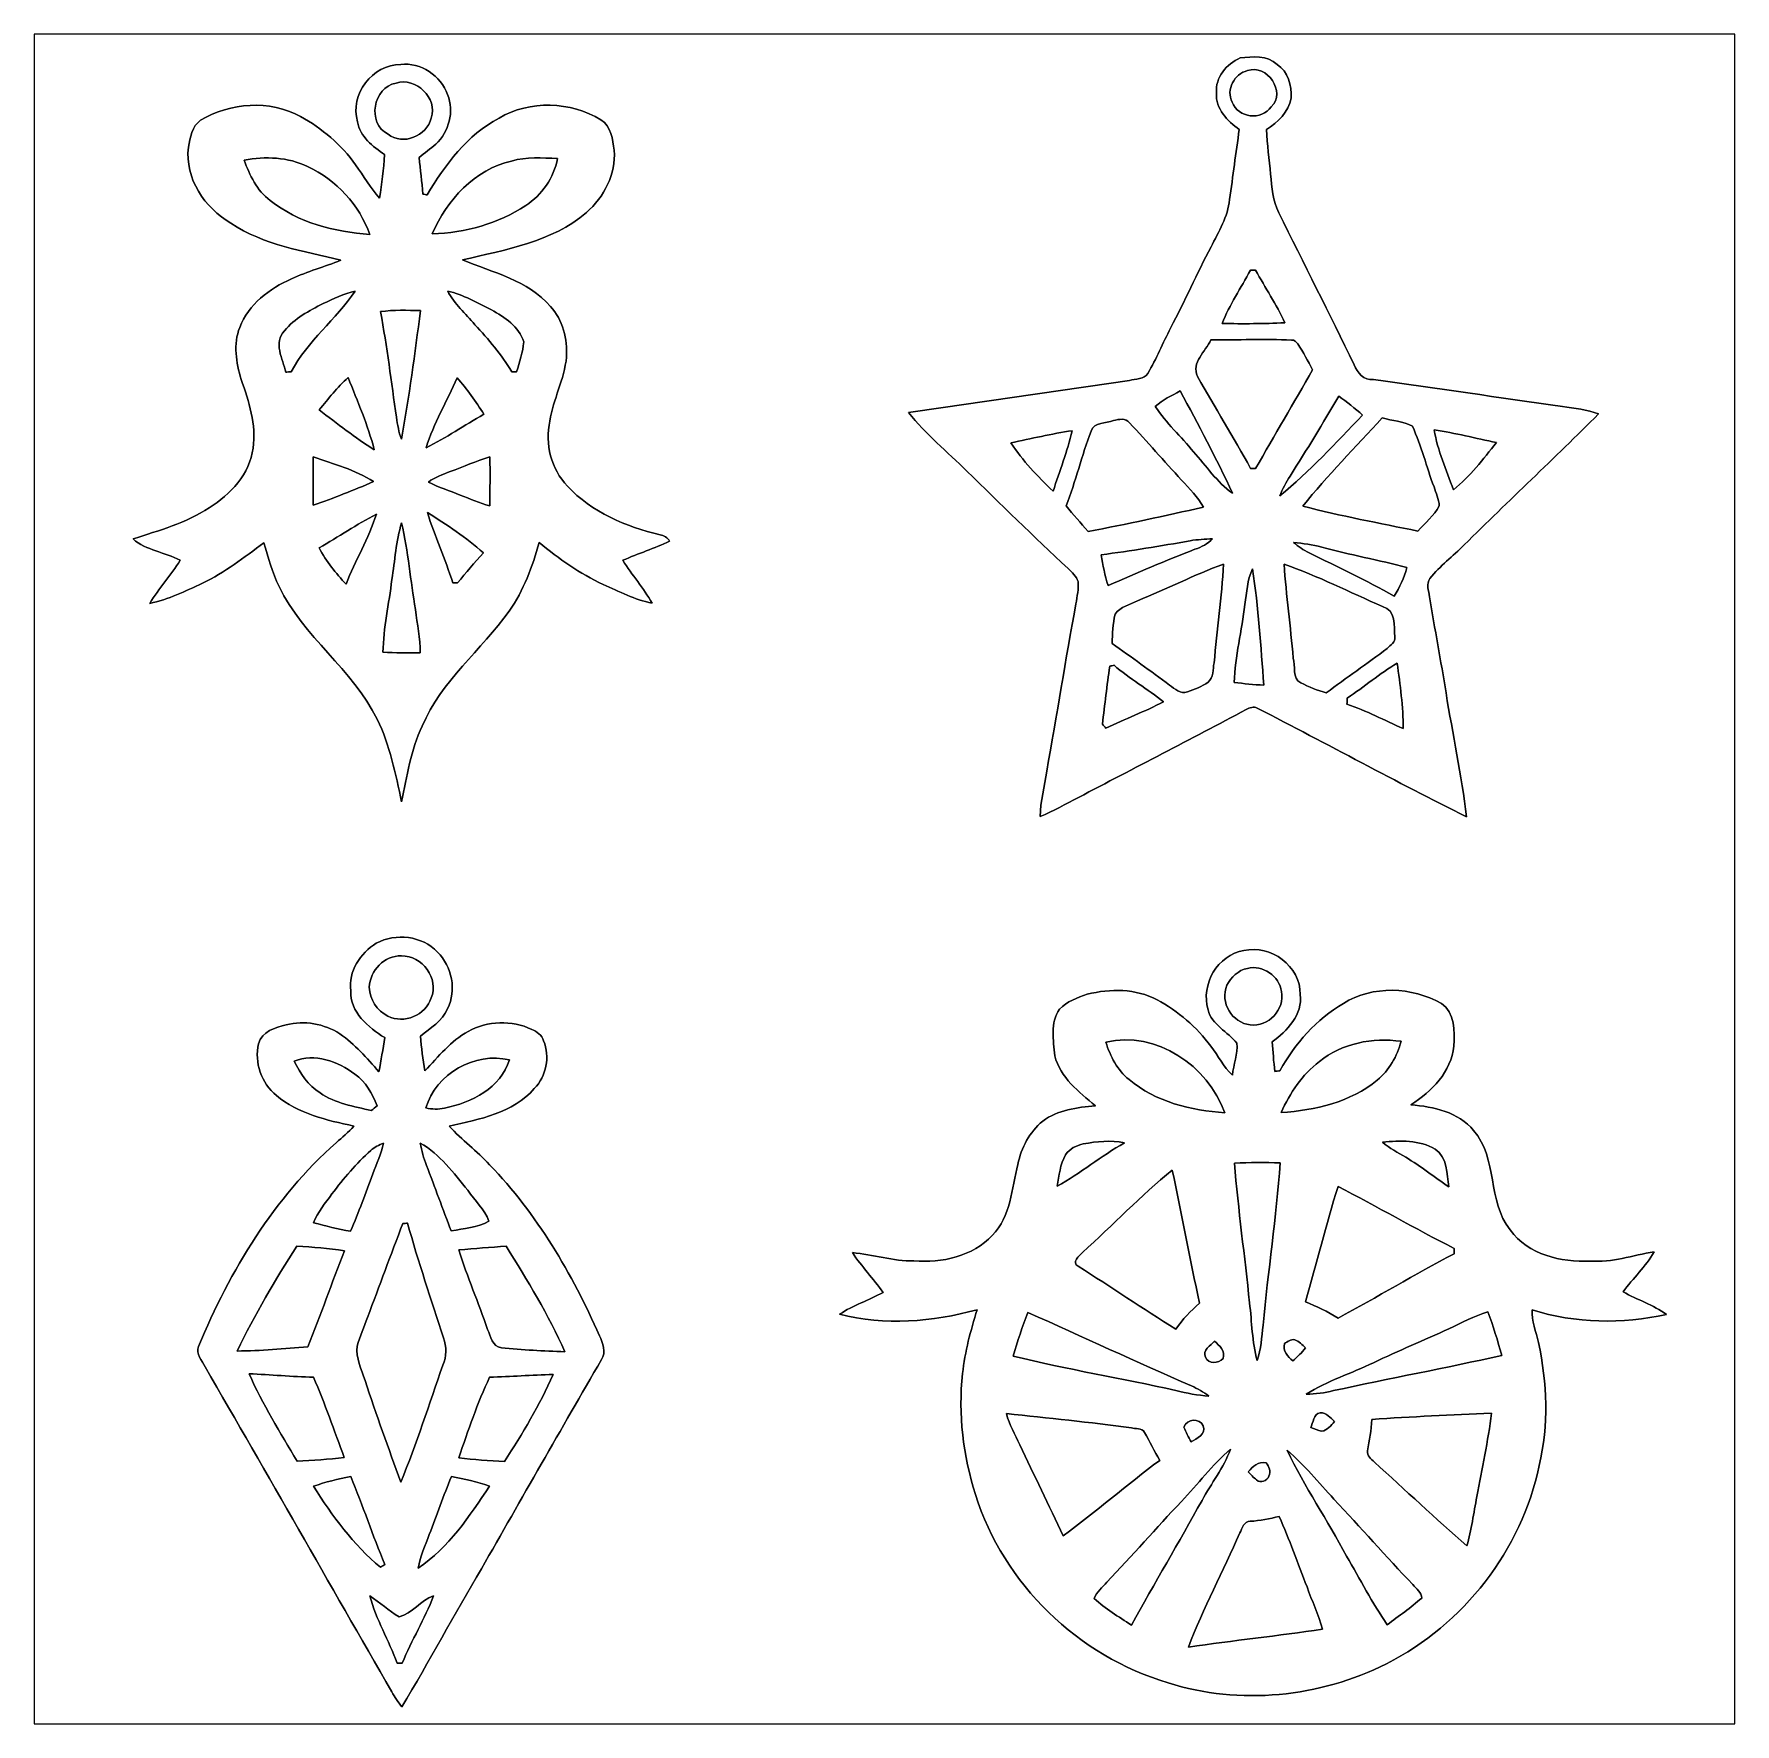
# Model space of a CAD drawing. Header units: centimetres. Extents: x -16.8 to 16.8, y -16.7 to 16.7.
import ezdxf

# ---------------------------------------------------------------- set-up
doc = ezdxf.new("R2010")
doc.units = ezdxf.units.CM
doc.header["$MEASUREMENT"] = 0
doc.layers.add('Layer 1', color=7, linetype='Continuous')

msp = doc.modelspace()

# ---------------------------------------------------------------- linework, layer by layer
at = {"layer": 'Layer 1', "color": 7}
for points, knots in [([(-16.77458, 16.66875), (-16.77458, 16.66875), (16.77458, 16.66875), (16.77458, 16.66875), (16.77458, 16.66875), (16.77458, 16.66875), (16.77458, -16.66875), (16.77458, -16.66875), (16.77458, -16.66875), (16.77458, -16.66875), (-16.77458, -16.66875), (-16.77458, -16.66875), (-16.77458, -16.66875), (-16.77458, -16.66875), (-16.77458, 16.66875), (-16.77458, 16.66875), (-16.77458, 16.66875), (-16.77458, 16.66875), (-16.77458, 16.66875), (-16.77458, 16.66875)], [0, 0, 0, 0, 0.16666667, 0.16666667, 0.16666667, 0.16666667, 0.33333333, 0.33333333, 0.33333333, 0.33333333, 0.5, 0.5, 0.5, 0.5, 0.66666667, 0.66666667, 0.66666667, 0.66666667, 1, 1, 1, 1]), ([(-10.39283, 14.93837), (-10.34627, 14.64204), (-10.0898, 14.44766), (-9.85873, 14.28962), (-9.85873, 14.28962), (-9.87813, 14.00246), (-9.92046, 13.71776), (-9.95786, 13.43272), (-9.95786, 13.43272), (-10.14483, 13.62851), (-10.27183, 13.87052), (-10.43164, 14.08677), (-10.43164, 14.08677), (-10.71316, 14.4847), (-11.09345, 14.80785), (-11.51961, 15.04174), (-11.51961, 15.04174), (-12.12674, 15.37123), (-12.90249, 15.32361), (-13.48811, 14.96836), (-13.48811, 14.96836), (-13.65885, 14.85124), (-13.69519, 14.62334), (-13.73082, 14.43531), (-13.73082, 14.43531), (-13.80208, 13.81654), (-13.40803, 13.23799), (-12.89015, 12.93566), (-12.89015, 12.93566), (-12.24386, 12.5035), (-11.46175, 12.38638), (-10.72127, 12.20858), (-10.72127, 12.20858), (-11.04336, 12.07735), (-11.38026, 11.98492), (-11.69635, 11.83781), (-11.69635, 11.83781), (-12.12956, 11.65049), (-12.54478, 11.33651), (-12.71729, 10.88249), (-12.71729, 10.88249), (-12.84923, 10.55335), (-12.78537, 10.1854), (-12.68942, 9.85485), (-12.68942, 9.85485), (-12.53702, 9.42093), (-12.38673, 8.9662), (-12.45376, 8.49877), (-12.45376, 8.49877), (-12.51938, 7.99112), (-12.90003, 7.58296), (-13.32054, 7.32331), (-13.32054, 7.32331), (-13.77738, 7.02169), (-14.30867, 6.87529), (-14.82231, 6.70772), (-14.82231, 6.70772), (-14.56055, 6.48159), (-14.19331, 6.4456), (-13.89204, 6.28756), (-13.89204, 6.28756), (-14.07301, 5.99052), (-14.31325, 5.73476), (-14.49352, 5.43736), (-14.49352, 5.43736), (-14.12734, 5.51145), (-13.79079, 5.68078), (-13.45283, 5.83424), (-13.45283, 5.83424), (-13.01397, 6.04273), (-12.63121, 6.34506), (-12.2428, 6.63257), (-12.2428, 6.63257), (-12.15143, 6.34224), (-12.07876, 6.04238), (-11.94082, 5.76897), (-11.94082, 5.76897), (-11.46281, 4.77802), (-10.49373, 4.13773), (-10.00584, 3.15172), (-10.00584, 3.15172), (-9.75395, 2.63948), (-9.64318, 2.07363), (-9.52465, 1.51941), (-9.52465, 1.51941), (-9.41952, 2.02565), (-9.34191, 2.54388), (-9.11825, 3.0159), (-9.11825, 3.0159), (-8.74113, 3.90878), (-7.95232, 4.51203), (-7.4041, 5.28673), (-7.4041, 5.28673), (-7.11235, 5.68995), (-6.94619, 6.16514), (-6.80932, 6.63892), (-6.80932, 6.63892), (-6.42408, 6.31472), (-6.00957, 6.02298), (-5.55096, 5.81096), (-5.55096, 5.81096), (-5.23699, 5.6702), (-4.92548, 5.50898), (-4.58541, 5.4416), (-4.58541, 5.4416), (-4.75121, 5.7404), (-4.98052, 5.99687), (-5.15902, 6.28721), (-5.15902, 6.28721), (-4.85599, 6.42161), (-4.53919, 6.52216), (-4.23863, 6.66256), (-4.23863, 6.66256), (-4.27284, 6.73806), (-4.35081, 6.77122), (-4.4263, 6.79027), (-4.4263, 6.79027), (-5.0994, 6.95325), (-5.77744, 7.23018), (-6.25299, 7.75229), (-6.25299, 7.75229), (-6.57648, 8.08531), (-6.70101, 8.58449), (-6.59977, 9.03429), (-6.59977, 9.03429), (-6.53521, 9.46573), (-6.31366, 9.85873), (-6.27168, 10.29476), (-6.27168, 10.29476), (-6.25299, 10.65283), (-6.34189, 11.02607), (-6.59024, 11.2963), (-6.59024, 11.2963), (-7.03298, 11.81065), (-7.72336, 11.96446), (-8.32591, 12.21176), (-8.32591, 12.21176), (-7.47924, 12.41531), (-6.56343, 12.56101), (-5.87904, 13.14626), (-5.87904, 13.14626), (-5.53508, 13.45177), (-5.2892, 13.90579), (-5.33329, 14.3764), (-5.33329, 14.3764), (-5.3654, 14.58489), (-5.38409, 14.85688), (-5.59294, 14.97295), (-5.59294, 14.97295), (-6.18984, 15.34372), (-6.99347, 15.36771), (-7.60236, 15.01105), (-7.60236, 15.01105), (-8.22607, 14.67414), (-8.66916, 14.09382), (-9.02159, 13.4941), (-9.02159, 13.4941), (-9.04205, 13.49834), (-9.08262, 13.50645), (-9.10308, 13.51033), (-9.10308, 13.51033), (-9.12671, 13.75163), (-9.15035, 13.99258), (-9.17998, 14.23317), (-9.17998, 14.23317), (-9.06921, 14.32031), (-8.95738, 14.40568), (-8.84943, 14.49634), (-8.84943, 14.49634), (-8.59155, 14.7387), (-8.47901, 15.14193), (-8.61766, 15.47424), (-8.61766, 15.47424), (-8.75101, 15.84113), (-9.14612, 16.12089), (-9.54193, 16.06691), (-9.54193, 16.06691), (-10.09333, 16.07256), (-10.55934, 15.47248), (-10.39283, 14.93837), (-10.39283, 14.93837), (-10.39283, 14.93837), (-10.39283, 14.93837), (-10.39283, 14.93837)], [0, 0, 0, 0, 0.0212766, 0.0212766, 0.0212766, 0.0212766, 0.04255319, 0.04255319, 0.04255319, 0.04255319, 0.06382979, 0.06382979, 0.06382979, 0.06382979, 0.08510638, 0.08510638, 0.08510638, 0.08510638, 0.10638298, 0.10638298, 0.10638298, 0.10638298, 0.12765957, 0.12765957, 0.12765957, 0.12765957, 0.14893617, 0.14893617, 0.14893617, 0.14893617, 0.17021277, 0.17021277, 0.17021277, 0.17021277, 0.19148936, 0.19148936, 0.19148936, 0.19148936, 0.21276596, 0.21276596, 0.21276596, 0.21276596, 0.23404255, 0.23404255, 0.23404255, 0.23404255, 0.25531915, 0.25531915, 0.25531915, 0.25531915, 0.27659574, 0.27659574, 0.27659574, 0.27659574, 0.29787234, 0.29787234, 0.29787234, 0.29787234, 0.31914894, 0.31914894, 0.31914894, 0.31914894, 0.34042553, 0.34042553, 0.34042553, 0.34042553, 0.36170213, 0.36170213, 0.36170213, 0.36170213, 0.38297872, 0.38297872, 0.38297872, 0.38297872, 0.40425532, 0.40425532, 0.40425532, 0.40425532, 0.42553191, 0.42553191, 0.42553191, 0.42553191, 0.44680851, 0.44680851, 0.44680851, 0.44680851, 0.46808511, 0.46808511, 0.46808511, 0.46808511, 0.4893617, 0.4893617, 0.4893617, 0.4893617, 0.5106383, 0.5106383, 0.5106383, 0.5106383, 0.53191489, 0.53191489, 0.53191489, 0.53191489, 0.55319149, 0.55319149, 0.55319149, 0.55319149, 0.57446809, 0.57446809, 0.57446809, 0.57446809, 0.59574468, 0.59574468, 0.59574468, 0.59574468, 0.61702128, 0.61702128, 0.61702128, 0.61702128, 0.63829787, 0.63829787, 0.63829787, 0.63829787, 0.65957447, 0.65957447, 0.65957447, 0.65957447, 0.68085106, 0.68085106, 0.68085106, 0.68085106, 0.70212766, 0.70212766, 0.70212766, 0.70212766, 0.72340426, 0.72340426, 0.72340426, 0.72340426, 0.74468085, 0.74468085, 0.74468085, 0.74468085, 0.76595745, 0.76595745, 0.76595745, 0.76595745, 0.78723404, 0.78723404, 0.78723404, 0.78723404, 0.80851064, 0.80851064, 0.80851064, 0.80851064, 0.82978723, 0.82978723, 0.82978723, 0.82978723, 0.85106383, 0.85106383, 0.85106383, 0.85106383, 0.87234043, 0.87234043, 0.87234043, 0.87234043, 0.89361702, 0.89361702, 0.89361702, 0.89361702, 0.91489362, 0.91489362, 0.91489362, 0.91489362, 0.93617021, 0.93617021, 0.93617021, 0.93617021, 0.95744681, 0.95744681, 0.95744681, 0.95744681, 1, 1, 1, 1]), ([(7.0164, 16.19673), (6.74441, 16.08208), (6.52039, 15.81256), (6.54861, 15.50423), (6.54861, 15.50423), (6.51863, 15.19061), (6.77051, 14.95496), (6.9977, 14.78351), (6.9977, 14.78351), (6.93173, 14.32384), (6.86964, 13.86381), (6.80791, 13.40379), (6.80791, 13.40379), (6.77051, 13.06512), (6.59306, 12.76809), (6.44102, 12.46999), (6.44102, 12.46999), (6.16268, 11.94259), (5.92137, 11.39649), (5.64339, 10.86908), (5.64339, 10.86908), (5.48781, 10.57346), (5.3661, 10.26019), (5.19324, 9.97409), (5.19324, 9.97409), (5.12516, 9.84779), (4.9463, 9.87002), (4.83306, 9.83544), (4.83306, 9.83544), (3.38032, 9.62448), (1.92722, 9.41776), (0.47519, 9.20291), (0.47519, 9.20291), (0.8128, 8.77641), (1.23825, 8.4261), (1.62595, 8.04616), (1.62595, 8.04616), (2.28529, 7.40022), (2.94428, 6.75358), (3.62091, 6.12528), (3.62091, 6.12528), (3.6957, 6.04873), (3.7846, 5.97429), (3.81847, 5.86881), (3.81847, 5.86881), (3.83434, 5.72241), (3.79412, 5.57424), (3.77613, 5.4296), (3.77613, 5.4296), (3.57046, 4.33211), (3.40184, 3.22792), (3.19934, 2.12937), (3.19934, 2.12937), (3.15524, 1.83021), (3.07693, 1.53458), (3.06846, 1.23119), (3.06846, 1.23119), (3.33163, 1.33456), (3.57399, 1.48202), (3.82552, 1.60902), (3.82552, 1.60902), (4.92901, 2.18793), (6.03709, 2.75731), (7.13564, 3.34469), (7.13564, 3.34469), (7.20161, 3.38032), (7.28204, 3.41136), (7.35295, 3.36868), (7.35295, 3.36868), (8.73301, 2.66453), (10.09227, 1.91594), (11.48009, 1.22696), (11.48009, 1.22696), (11.38237, 2.04717), (11.20669, 2.85538), (11.07581, 3.6703), (11.07581, 3.6703), (10.97386, 4.30459), (10.85462, 4.93571), (10.74702, 5.5686), (10.74702, 5.5686), (10.74102, 5.68184), (10.67364, 5.82648), (10.75796, 5.92878), (10.75796, 5.92878), (10.95728, 6.17573), (11.21022, 6.37011), (11.43635, 6.59095), (11.43635, 6.59095), (12.30912, 7.46266), (13.21435, 8.30121), (14.0843, 9.1754), (14.0843, 9.1754), (13.8557, 9.2643), (13.60946, 9.28194), (13.36957, 9.31898), (13.36957, 9.31898), (12.1285, 9.49607), (10.88849, 9.68199), (9.64671, 9.8552), (9.64671, 9.8552), (9.44633, 9.82874), (9.32956, 9.98714), (9.26077, 10.14412), (9.26077, 10.14412), (8.77993, 11.14954), (8.2677, 12.13979), (7.77946, 13.14168), (7.77946, 13.14168), (7.65492, 13.37522), (7.64434, 13.64474), (7.61577, 13.90191), (7.61577, 13.90191), (7.58825, 14.19542), (7.54839, 14.48752), (7.53251, 14.78209), (7.53251, 14.78209), (7.75688, 14.92391), (7.97595, 15.12923), (8.01829, 15.40369), (8.01829, 15.40369), (8.03628, 15.64852), (7.96219, 15.92897), (7.74171, 16.06691), (7.74171, 16.06691), (7.5505, 16.25529), (7.25876, 16.22037), (7.0164, 16.19673), (7.0164, 16.19673), (7.0164, 16.19673), (7.0164, 16.19673), (7.0164, 16.19673)], [0, 0, 0, 0, 0.02941176, 0.02941176, 0.02941176, 0.02941176, 0.05882353, 0.05882353, 0.05882353, 0.05882353, 0.08823529, 0.08823529, 0.08823529, 0.08823529, 0.11764706, 0.11764706, 0.11764706, 0.11764706, 0.14705882, 0.14705882, 0.14705882, 0.14705882, 0.17647059, 0.17647059, 0.17647059, 0.17647059, 0.20588235, 0.20588235, 0.20588235, 0.20588235, 0.23529412, 0.23529412, 0.23529412, 0.23529412, 0.26470588, 0.26470588, 0.26470588, 0.26470588, 0.29411765, 0.29411765, 0.29411765, 0.29411765, 0.32352941, 0.32352941, 0.32352941, 0.32352941, 0.35294118, 0.35294118, 0.35294118, 0.35294118, 0.38235294, 0.38235294, 0.38235294, 0.38235294, 0.41176471, 0.41176471, 0.41176471, 0.41176471, 0.44117647, 0.44117647, 0.44117647, 0.44117647, 0.47058824, 0.47058824, 0.47058824, 0.47058824, 0.5, 0.5, 0.5, 0.5, 0.52941176, 0.52941176, 0.52941176, 0.52941176, 0.55882353, 0.55882353, 0.55882353, 0.55882353, 0.58823529, 0.58823529, 0.58823529, 0.58823529, 0.61764706, 0.61764706, 0.61764706, 0.61764706, 0.64705882, 0.64705882, 0.64705882, 0.64705882, 0.67647059, 0.67647059, 0.67647059, 0.67647059, 0.70588235, 0.70588235, 0.70588235, 0.70588235, 0.73529412, 0.73529412, 0.73529412, 0.73529412, 0.76470588, 0.76470588, 0.76470588, 0.76470588, 0.79411765, 0.79411765, 0.79411765, 0.79411765, 0.82352941, 0.82352941, 0.82352941, 0.82352941, 0.85294118, 0.85294118, 0.85294118, 0.85294118, 0.88235294, 0.88235294, 0.88235294, 0.88235294, 0.91176471, 0.91176471, 0.91176471, 0.91176471, 0.94117647, 0.94117647, 0.94117647, 0.94117647, 1, 1, 1, 1]), ([(-9.63366, 15.70073), (-9.24313, 15.8242), (-8.80639, 15.40545), (-8.94115, 15.01069), (-8.94115, 15.01069), (-9.02441, 14.66003), (-9.50242, 14.45719), (-9.79029, 14.69249), (-9.79029, 14.69249), (-10.21856, 14.90839), (-10.08662, 15.61853), (-9.63366, 15.70073)], [0, 0, 0, 0, 0.25, 0.25, 0.25, 0.25, 0.5, 0.5, 0.5, 0.5, 1, 1, 1, 1]), ([(7.15927, 15.94626), (7.54451, 16.08737), (7.9308, 15.52187), (7.62706, 15.23224), (7.62706, 15.23224), (7.44467, 14.95672), (6.96701, 15.00964), (6.86047, 15.32608), (6.86047, 15.32608), (6.72465, 15.56773), (6.90316, 15.88911), (7.15927, 15.94626)], [0, 0, 0, 0, 0.25, 0.25, 0.25, 0.25, 0.5, 0.5, 0.5, 0.5, 1, 1, 1, 1]), ([(-12.62944, 14.18131), (-12.21352, 14.25751), (-11.76408, 14.2427), (-11.37885, 14.05361), (-11.37885, 14.05361), (-10.81405, 13.79396), (-10.35826, 13.30007), (-10.15083, 12.71305), (-10.15083, 12.71305), (-10.8458, 12.76738), (-11.56441, 12.94306), (-12.11827, 13.38756), (-12.11827, 13.38756), (-12.37968, 13.57912), (-12.52185, 13.88427), (-12.62944, 14.18131)], [0, 0, 0, 0, 0.2, 0.2, 0.2, 0.2, 0.4, 0.4, 0.4, 0.4, 0.6, 0.6, 0.6, 0.6, 1, 1, 1, 1]), ([(-7.35542, 14.16226), (-7.06191, 14.25046), (-6.75217, 14.22506), (-6.45019, 14.21095), (-6.45019, 14.21095), (-6.51898, 13.83347), (-6.75569, 13.49375), (-7.07743, 13.28843), (-7.07743, 13.28843), (-7.61824, 12.92437), (-8.27052, 12.74586), (-8.91893, 12.72893), (-8.91893, 12.72893), (-8.63459, 13.39144), (-8.08073, 14.00034), (-7.35542, 14.16226)], [0, 0, 0, 0, 0.2, 0.2, 0.2, 0.2, 0.4, 0.4, 0.4, 0.4, 0.6, 0.6, 0.6, 0.6, 1, 1, 1, 1]), ([(7.21713, 12.00997), (7.24288, 12.01032), (7.29403, 12.01102), (7.31943, 12.01138), (7.31943, 12.01138), (7.50746, 11.66354), (7.73077, 11.33404), (7.89446, 10.97351), (7.89446, 10.97351), (7.48242, 10.95269), (7.06967, 10.95057), (6.65797, 10.95798), (6.65797, 10.95798), (6.80402, 11.3284), (7.03157, 11.65895), (7.21713, 12.00997)], [0, 0, 0, 0, 0.2, 0.2, 0.2, 0.2, 0.4, 0.4, 0.4, 0.4, 0.6, 0.6, 0.6, 0.6, 1, 1, 1, 1]), ([(-11.06981, 11.35168), (-10.86485, 11.44658), (-10.66024, 11.54924), (-10.43764, 11.59792), (-10.43764, 11.59792), (-10.82216, 11.03842), (-11.38096, 10.61438), (-11.70199, 10.00725), (-11.70199, 10.00725), (-11.72916, 10.00513), (-11.78313, 10.00054), (-11.80994, 9.99807), (-11.80994, 9.99807), (-11.86498, 10.25701), (-12.06429, 10.58333), (-11.83569, 10.81264), (-11.83569, 10.81264), (-11.63884, 11.06276), (-11.3471, 11.20881), (-11.06981, 11.35168)], [0, 0, 0, 0, 0.16666667, 0.16666667, 0.16666667, 0.16666667, 0.33333333, 0.33333333, 0.33333333, 0.33333333, 0.5, 0.5, 0.5, 0.5, 0.66666667, 0.66666667, 0.66666667, 0.66666667, 1, 1, 1, 1]), ([(-8.61589, 11.59898), (-8.31109, 11.52066), (-8.02958, 11.37285), (-7.75335, 11.22609), (-7.75335, 11.22609), (-7.49018, 11.07969), (-7.20901, 10.90189), (-7.11518, 10.59533), (-7.11518, 10.59533), (-7.1314, 10.39319), (-7.20161, 10.19845), (-7.25629, 10.00337), (-7.25629, 10.00337), (-7.27922, 10.00407), (-7.32473, 10.00548), (-7.34766, 10.00584), (-7.34766, 10.00584), (-7.55932, 10.33992), (-7.80768, 10.6486), (-8.07932, 10.93505), (-8.07932, 10.93505), (-8.26523, 11.14954), (-8.48325, 11.34427), (-8.61589, 11.59898)], [0, 0, 0, 0, 0.14285714, 0.14285714, 0.14285714, 0.14285714, 0.28571429, 0.28571429, 0.28571429, 0.28571429, 0.42857143, 0.42857143, 0.42857143, 0.42857143, 0.57142857, 0.57142857, 0.57142857, 0.57142857, 0.71428571, 0.71428571, 0.71428571, 0.71428571, 1, 1, 1, 1]), ([(-9.94128, 11.19188), (-9.68058, 11.23139), (-9.41493, 11.21939), (-9.15176, 11.21163), (-9.15176, 11.21163), (-9.26571, 10.36496), (-9.36872, 9.51477), (-9.52959, 8.67586), (-9.52959, 8.67586), (-9.58003, 8.81486), (-9.60332, 8.96197), (-9.6266, 9.10766), (-9.6266, 9.10766), (-9.72608, 9.80299), (-9.81216, 10.50114), (-9.94128, 11.19188)], [0, 0, 0, 0, 0.2, 0.2, 0.2, 0.2, 0.4, 0.4, 0.4, 0.4, 0.6, 0.6, 0.6, 0.6, 1, 1, 1, 1]), ([(6.43608, 10.63554), (6.9663, 10.63307), (7.49653, 10.65248), (8.02675, 10.63202), (8.02675, 10.63202), (8.08284, 10.63872), (8.12271, 10.59639), (8.15199, 10.55405), (8.15199, 10.55405), (8.2617, 10.39213), (8.3506, 10.2175), (8.44444, 10.04605), (8.44444, 10.04605), (8.07649, 9.39236), (7.68809, 8.75065), (7.32049, 8.0966), (7.32049, 8.0966), (7.29474, 8.09696), (7.24394, 8.09766), (7.21854, 8.09801), (7.21854, 8.09801), (6.89151, 8.71467), (6.51404, 9.30275), (6.17396, 9.91129), (6.17396, 9.91129), (6.04626, 10.18646), (6.32919, 10.40589), (6.43608, 10.63554)], [0, 0, 0, 0, 0.125, 0.125, 0.125, 0.125, 0.25, 0.25, 0.25, 0.25, 0.375, 0.375, 0.375, 0.375, 0.5, 0.5, 0.5, 0.5, 0.625, 0.625, 0.625, 0.625, 0.75, 0.75, 0.75, 0.75, 1, 1, 1, 1]), ([(-11.14954, 9.25583), (-10.96539, 9.47208), (-10.79641, 9.70421), (-10.58016, 9.89012), (-10.58016, 9.89012), (-10.39283, 9.42164), (-10.18999, 8.95491), (-10.06299, 8.46596), (-10.06299, 8.46596), (-10.44081, 8.70656), (-10.79571, 8.98207), (-11.14954, 9.25583)], [0, 0, 0, 0, 0.25, 0.25, 0.25, 0.25, 0.5, 0.5, 0.5, 0.5, 1, 1, 1, 1]), ([(-8.42998, 9.88589), (-8.23066, 9.66364), (-8.06203, 9.41705), (-7.90152, 9.16658), (-7.90152, 9.16658), (-8.28428, 8.95138), (-8.6487, 8.70267), (-9.04169, 8.50724), (-9.04169, 8.50724), (-8.89071, 8.98666), (-8.62965, 9.42516), (-8.42998, 9.88589)], [0, 0, 0, 0, 0.25, 0.25, 0.25, 0.25, 0.5, 0.5, 0.5, 0.5, 1, 1, 1, 1]), ([(5.34141, 9.32215), (5.48428, 9.45339), (5.6642, 9.53382), (5.83247, 9.62766), (5.83247, 9.62766), (6.18737, 8.96161), (6.54579, 8.29522), (6.86435, 7.61118), (6.86435, 7.61118), (6.55637, 7.82814), (6.34647, 8.14881), (6.09671, 8.42469), (6.09671, 8.42469), (5.85258, 8.72984), (5.55166, 8.99054), (5.34141, 9.32215)], [0, 0, 0, 0, 0.2, 0.2, 0.2, 0.2, 0.4, 0.4, 0.4, 0.4, 0.6, 0.6, 0.6, 0.6, 1, 1, 1, 1]), ([(8.96267, 9.52606), (9.12248, 9.40717), (9.28088, 9.28511), (9.42834, 9.15106), (9.42834, 9.15106), (8.90517, 8.60072), (8.38271, 8.04298), (7.79921, 7.55615), (7.79921, 7.55615), (7.84684, 7.69549), (7.92127, 7.82249), (7.99888, 7.94667), (7.99888, 7.94667), (8.32838, 8.46808), (8.65223, 8.99301), (8.96267, 9.52606)], [0, 0, 0, 0, 0.2, 0.2, 0.2, 0.2, 0.4, 0.4, 0.4, 0.4, 0.6, 0.6, 0.6, 0.6, 1, 1, 1, 1]), ([(4.51591, 9.04346), (4.62209, 9.06921), (4.75544, 9.09849), (4.83482, 8.99901), (4.83482, 8.99901), (5.17984, 8.62612), (5.51497, 8.24371), (5.85929, 7.86977), (5.85929, 7.86977), (6.01027, 7.69726), (6.18525, 7.53992), (6.29179, 7.33354), (6.29179, 7.33354), (5.53402, 7.16809), (4.77732, 6.99417), (4.01391, 6.85624), (4.01391, 6.85624), (3.87174, 7.02522), (3.72428, 7.18891), (3.58316, 7.35859), (3.58316, 7.35859), (3.77225, 7.84331), (3.88867, 8.35201), (4.07494, 8.83708), (4.07494, 8.83708), (4.13632, 9.01594), (4.37127, 8.98454), (4.51591, 9.04346)], [0, 0, 0, 0, 0.125, 0.125, 0.125, 0.125, 0.25, 0.25, 0.25, 0.25, 0.375, 0.375, 0.375, 0.375, 0.5, 0.5, 0.5, 0.5, 0.625, 0.625, 0.625, 0.625, 0.75, 0.75, 0.75, 0.75, 1, 1, 1, 1]), ([(9.81781, 9.09461), (10.01219, 9.03781), (10.23444, 9.03817), (10.41224, 8.93022), (10.41224, 8.93022), (10.59215, 8.54639), (10.68846, 8.13047), (10.83874, 7.73465), (10.83874, 7.73465), (10.87649, 7.61189), (10.93752, 7.49229), (10.9407, 7.36177), (10.9407, 7.36177), (10.8391, 7.16739), (10.65989, 7.02804), (10.52089, 6.86153), (10.52089, 6.86153), (9.76312, 7.02169), (9.00007, 7.15857), (8.25112, 7.35683), (8.25112, 7.35683), (8.74289, 7.96184), (9.28793, 8.52276), (9.81781, 9.09461)], [0, 0, 0, 0, 0.14285714, 0.14285714, 0.14285714, 0.14285714, 0.28571429, 0.28571429, 0.28571429, 0.28571429, 0.42857143, 0.42857143, 0.42857143, 0.42857143, 0.57142857, 0.57142857, 0.57142857, 0.57142857, 0.71428571, 0.71428571, 0.71428571, 0.71428571, 1, 1, 1, 1]), ([(2.49096, 8.60425), (2.89454, 8.68751), (3.29636, 8.78276), (3.70417, 8.84273), (3.70417, 8.84273), (3.59904, 8.43915), (3.46181, 8.04439), (3.32423, 7.65104), (3.32423, 7.65104), (3.02331, 7.94597), (2.72168, 8.25041), (2.49096, 8.60425)], [0, 0, 0, 0, 0.25, 0.25, 0.25, 0.25, 0.5, 0.5, 0.5, 0.5, 1, 1, 1, 1]), ([(10.84439, 8.86142), (11.25608, 8.79369), (11.66177, 8.69597), (12.06959, 8.60954), (12.06959, 8.60954), (11.80888, 8.28181), (11.54959, 7.93997), (11.21974, 7.67927), (11.21974, 7.67927), (11.08287, 8.06838), (10.90542, 8.45044), (10.84439, 8.86142)], [0, 0, 0, 0, 0.25, 0.25, 0.25, 0.25, 0.5, 0.5, 0.5, 0.5, 1, 1, 1, 1]), ([(-11.26808, 8.3252), (-10.86097, 8.19291), (-10.44152, 8.06591), (-10.07674, 7.83837), (-10.07674, 7.83837), (-10.46903, 7.67221), (-10.8645, 7.51205), (-11.26702, 7.37164), (-11.26702, 7.37164), (-11.27054, 7.6895), (-11.2709, 8.00735), (-11.26808, 8.3252)], [0, 0, 0, 0, 0.25, 0.25, 0.25, 0.25, 0.5, 0.5, 0.5, 0.5, 1, 1, 1, 1]), ([(-8.56615, 8.03734), (-8.30545, 8.13506), (-8.04933, 8.24618), (-7.78263, 8.32767), (-7.78263, 8.32767), (-7.77946, 8.00664), (-7.77981, 7.68562), (-7.78475, 7.36424), (-7.78475, 7.36424), (-7.98936, 7.40692), (-8.17704, 7.50252), (-8.37212, 7.57449), (-8.37212, 7.57449), (-8.57956, 7.66092), (-8.79828, 7.72125), (-8.99513, 7.83131), (-8.99513, 7.83131), (-8.86672, 7.92727), (-8.71361, 7.97948), (-8.56615, 8.03734)], [0, 0, 0, 0, 0.16666667, 0.16666667, 0.16666667, 0.16666667, 0.33333333, 0.33333333, 0.33333333, 0.33333333, 0.5, 0.5, 0.5, 0.5, 0.66666667, 0.66666667, 0.66666667, 0.66666667, 1, 1, 1, 1]), ([(-11.15095, 6.52956), (-10.77524, 6.75358), (-10.40694, 6.99064), (-10.02206, 7.19878), (-10.02206, 7.19878), (-10.17305, 6.71865), (-10.44116, 6.28368), (-10.62038, 5.81343), (-10.62038, 5.81343), (-10.82252, 6.03179), (-11.0109, 6.26639), (-11.15095, 6.52956)], [0, 0, 0, 0, 0.25, 0.25, 0.25, 0.25, 0.5, 0.5, 0.5, 0.5, 1, 1, 1, 1]), ([(-9.01665, 7.22912), (-8.63, 6.99135), (-8.25218, 6.73276), (-7.91069, 6.4322), (-7.91069, 6.4322), (-8.08743, 6.24134), (-8.255, 6.04273), (-8.41904, 5.84129), (-8.41904, 5.84129), (-8.44268, 5.84129), (-8.48924, 5.84129), (-8.51288, 5.84165), (-8.51288, 5.84165), (-8.66669, 6.30908), (-8.86848, 6.75957), (-9.01665, 7.22912)], [0, 0, 0, 0, 0.2, 0.2, 0.2, 0.2, 0.4, 0.4, 0.4, 0.4, 0.6, 0.6, 0.6, 0.6, 1, 1, 1, 1]), ([(-9.71621, 5.90868), (-9.65412, 6.28121), (-9.63789, 6.66327), (-9.52324, 7.02522), (-9.52324, 7.02522), (-9.39729, 6.46112), (-9.34614, 5.88398), (-9.25195, 5.31424), (-9.25195, 5.31424), (-9.21667, 5.03026), (-9.15176, 4.74733), (-9.1567, 4.45982), (-9.1567, 4.45982), (-9.40188, 4.46299), (-9.64671, 4.46123), (-9.89154, 4.47146), (-9.89154, 4.47146), (-9.88448, 4.95582), (-9.77159, 5.42925), (-9.71621, 5.90868)], [0, 0, 0, 0, 0.16666667, 0.16666667, 0.16666667, 0.16666667, 0.33333333, 0.33333333, 0.33333333, 0.33333333, 0.5, 0.5, 0.5, 0.5, 0.66666667, 0.66666667, 0.66666667, 0.66666667, 1, 1, 1, 1]), ([(6.02791, 6.67279), (6.17396, 6.69749), (6.32248, 6.70419), (6.47136, 6.70948), (6.47136, 6.70948), (6.37399, 6.61317), (6.25157, 6.54861), (6.12352, 6.50346), (6.12352, 6.50346), (5.54567, 6.28438), (4.97946, 6.03603), (4.4129, 5.78979), (4.4129, 5.78979), (4.34128, 5.98523), (4.30883, 6.1916), (4.27284, 6.39551), (4.27284, 6.39551), (4.85987, 6.47418), (5.44512, 6.56625), (6.02791, 6.67279)], [0, 0, 0, 0, 0.16666667, 0.16666667, 0.16666667, 0.16666667, 0.33333333, 0.33333333, 0.33333333, 0.33333333, 0.5, 0.5, 0.5, 0.5, 0.66666667, 0.66666667, 0.66666667, 0.66666667, 1, 1, 1, 1]), ([(8.06909, 6.63822), (8.25465, 6.61882), (8.44197, 6.59447), (8.62295, 6.54509), (8.62295, 6.54509), (9.17998, 6.39798), (9.7476, 6.29179), (10.30464, 6.14221), (10.30464, 6.14221), (10.24467, 5.94536), (10.166, 5.75239), (10.05029, 5.5813), (10.05029, 5.5813), (9.50383, 5.88857), (8.93727, 6.15738), (8.3753, 6.43396), (8.3753, 6.43396), (8.26382, 6.48688), (8.16257, 6.55849), (8.06909, 6.63822)], [0, 0, 0, 0, 0.16666667, 0.16666667, 0.16666667, 0.16666667, 0.33333333, 0.33333333, 0.33333333, 0.33333333, 0.5, 0.5, 0.5, 0.5, 0.66666667, 0.66666667, 0.66666667, 0.66666667, 1, 1, 1, 1]), ([(4.99181, 5.48746), (5.56119, 5.71959), (6.11082, 6.0004), (6.68761, 6.21347), (6.68761, 6.21347), (6.65233, 5.56084), (6.55955, 4.91243), (6.50134, 4.26156), (6.50134, 4.26156), (6.4703, 4.14126), (6.49922, 3.9691), (6.3821, 3.88444), (6.3821, 3.88444), (6.25934, 3.79624), (6.11576, 3.73944), (5.97429, 3.6897), (5.97429, 3.6897), (5.84165, 3.63573), (5.72311, 3.75779), (5.62257, 3.82164), (5.62257, 3.82164), (5.24827, 4.1021), (4.87257, 4.38044), (4.48769, 4.64608), (4.48769, 4.64608), (4.50109, 4.84011), (4.49862, 5.03696), (4.54942, 5.2257), (4.54942, 5.2257), (4.64891, 5.37422), (4.84293, 5.40914), (4.99181, 5.48746)], [0, 0, 0, 0, 0.11111111, 0.11111111, 0.11111111, 0.11111111, 0.22222222, 0.22222222, 0.22222222, 0.22222222, 0.33333333, 0.33333333, 0.33333333, 0.33333333, 0.44444444, 0.44444444, 0.44444444, 0.44444444, 0.55555556, 0.55555556, 0.55555556, 0.55555556, 0.66666667, 0.66666667, 0.66666667, 0.66666667, 0.77777778, 0.77777778, 0.77777778, 0.77777778, 1, 1, 1, 1]), ([(7.10741, 5.41514), (7.1434, 5.65079), (7.15363, 5.8988), (7.2584, 6.11717), (7.2584, 6.11717), (7.37376, 5.35799), (7.42597, 4.58823), (7.47889, 3.8227), (7.47889, 3.8227), (7.28521, 3.83364), (7.09224, 3.8541), (6.89963, 3.87597), (6.89963, 3.87597), (6.91127, 4.39561), (7.04921, 4.90044), (7.10741, 5.41514)], [0, 0, 0, 0, 0.2, 0.2, 0.2, 0.2, 0.4, 0.4, 0.4, 0.4, 0.6, 0.6, 0.6, 0.6, 1, 1, 1, 1]), ([(7.8807, 6.21101), (8.54569, 5.97711), (9.17787, 5.65785), (9.82274, 5.37422), (9.82274, 5.37422), (10.09756, 5.30895), (10.03935, 4.98651), (10.06828, 4.77696), (10.06828, 4.77696), (10.08345, 4.67466), (9.97726, 4.61292), (9.91623, 4.55013), (9.91623, 4.55013), (9.52288, 4.24639), (9.10837, 3.97157), (8.71432, 3.66924), (8.71432, 3.66924), (8.5404, 3.72075), (8.37071, 3.78813), (8.2102, 3.87244), (8.2102, 3.87244), (8.02993, 3.95323), (8.11424, 4.20899), (8.06062, 4.35822), (8.06062, 4.35822), (8.01088, 4.97699), (7.92198, 5.59188), (7.8807, 6.21101)], [0, 0, 0, 0, 0.125, 0.125, 0.125, 0.125, 0.25, 0.25, 0.25, 0.25, 0.375, 0.375, 0.375, 0.375, 0.5, 0.5, 0.5, 0.5, 0.625, 0.625, 0.625, 0.625, 0.75, 0.75, 0.75, 0.75, 1, 1, 1, 1]), ([(4.44182, 4.19876), (4.46299, 4.20299), (4.50568, 4.21111), (4.52684, 4.21534), (4.52684, 4.21534), (4.83447, 3.95076), (5.18936, 3.74968), (5.50474, 3.49532), (5.50474, 3.49532), (5.13397, 3.30588), (4.74486, 3.15454), (4.36774, 2.97744), (4.36774, 2.97744), (4.34411, 3.00426), (4.32047, 3.03071), (4.29719, 3.05717), (4.29719, 3.05717), (4.34622, 3.43782), (4.38714, 3.81917), (4.44182, 4.19876)], [0, 0, 0, 0, 0.16666667, 0.16666667, 0.16666667, 0.16666667, 0.33333333, 0.33333333, 0.33333333, 0.33333333, 0.5, 0.5, 0.5, 0.5, 0.66666667, 0.66666667, 0.66666667, 0.66666667, 1, 1, 1, 1]), ([(9.12601, 3.56905), (9.46221, 3.78813), (9.7663, 4.05483), (10.11237, 4.25909), (10.11237, 4.25909), (10.16847, 3.83046), (10.23091, 3.40078), (10.23126, 2.96757), (10.23126, 2.96757), (9.8619, 3.12949), (9.50383, 3.31752), (9.12142, 3.44911), (9.12142, 3.44911), (9.12248, 3.48933), (9.12424, 3.52919), (9.12601, 3.56905)], [0, 0, 0, 0, 0.2, 0.2, 0.2, 0.2, 0.4, 0.4, 0.4, 0.4, 0.6, 0.6, 0.6, 0.6, 1, 1, 1, 1]), ([(-10.02418, -1.26577), (-10.33745, -1.46085), (-10.58016, -1.8221), (-10.52724, -2.20416), (-10.52724, -2.20416), (-10.54418, -2.62678), (-10.18293, -2.92841), (-9.85661, -3.12949), (-9.85661, -3.12949), (-9.89224, -3.35386), (-9.92858, -3.57822), (-9.97232, -3.80153), (-9.97232, -3.80153), (-10.20692, -3.5306), (-10.44857, -3.26002), (-10.74173, -3.05118), (-10.74173, -3.05118), (-11.055, -2.86103), (-11.4427, -2.77883), (-11.80077, -2.87761), (-11.80077, -2.87761), (-12.01491, -2.92488), (-12.2809, -3.01061), (-12.34687, -3.24838), (-12.34687, -3.24838), (-12.43224, -3.62126), (-12.28972, -4.02978), (-11.99409, -4.26932), (-11.99409, -4.26932), (-11.56511, -4.63162), (-11.00208, -4.7565), (-10.46727, -4.87398), (-10.46727, -4.87398), (-10.57028, -4.99639), (-10.69693, -5.09482), (-10.81546, -5.20136), (-10.81546, -5.20136), (-12.04348, -6.28862), (-12.90426, -7.72231), (-13.53044, -9.22373), (-13.53044, -9.22373), (-13.59888, -9.37084), (-13.45177, -9.49713), (-13.40062, -9.62342), (-13.40062, -9.62342), (-12.1666, -11.75597), (-10.94564, -13.89627), (-9.72009, -16.03375), (-9.72009, -16.03375), (-9.66011, -16.13782), (-9.59379, -16.23836), (-9.52041, -16.33361), (-9.52041, -16.33361), (-8.9789, -15.43509), (-8.48748, -14.50693), (-7.94914, -13.60629), (-7.94914, -13.60629), (-7.16421, -12.22834), (-6.37752, -10.85144), (-5.58271, -9.47949), (-5.58271, -9.47949), (-5.48534, -9.33626), (-5.55449, -9.15317), (-5.61975, -9.01136), (-5.61975, -9.01136), (-6.16303, -7.7851), (-6.85306, -6.60576), (-7.78828, -5.63633), (-7.78828, -5.63633), (-8.03945, -5.36822), (-8.33438, -5.14597), (-8.58379, -4.8768), (-8.58379, -4.8768), (-7.98865, -4.73886), (-7.33178, -4.61751), (-6.90668, -4.13561), (-6.90668, -4.13561), (-6.67138, -3.89008), (-6.59377, -3.50626), (-6.72289, -3.19229), (-6.72289, -3.19229), (-6.76028, -3.08151), (-6.85588, -3.01061), (-6.95819, -2.96616), (-6.95819, -2.96616), (-7.34907, -2.77742), (-7.83202, -2.79753), (-8.21055, -3.00743), (-8.21055, -3.00743), (-8.55557, -3.19334), (-8.79722, -3.50626), (-9.06568, -3.78143), (-9.06568, -3.78143), (-9.10625, -3.55529), (-9.1313, -3.32634), (-9.15388, -3.09809), (-9.15388, -3.09809), (-8.95597, -2.94111), (-8.72384, -2.80211), (-8.62154, -2.56011), (-8.62154, -2.56011), (-8.42927, -2.19745), (-8.53369, -1.72685), (-8.81451, -1.44074), (-8.81451, -1.44074), (-9.12248, -1.11831), (-9.63824, -1.06363), (-10.02418, -1.26577), (-10.02418, -1.26577), (-10.02418, -1.26577), (-10.02418, -1.26577), (-10.02418, -1.26577)], [0, 0, 0, 0, 0.03448276, 0.03448276, 0.03448276, 0.03448276, 0.06896552, 0.06896552, 0.06896552, 0.06896552, 0.10344828, 0.10344828, 0.10344828, 0.10344828, 0.13793103, 0.13793103, 0.13793103, 0.13793103, 0.17241379, 0.17241379, 0.17241379, 0.17241379, 0.20689655, 0.20689655, 0.20689655, 0.20689655, 0.24137931, 0.24137931, 0.24137931, 0.24137931, 0.27586207, 0.27586207, 0.27586207, 0.27586207, 0.31034483, 0.31034483, 0.31034483, 0.31034483, 0.34482759, 0.34482759, 0.34482759, 0.34482759, 0.37931034, 0.37931034, 0.37931034, 0.37931034, 0.4137931, 0.4137931, 0.4137931, 0.4137931, 0.44827586, 0.44827586, 0.44827586, 0.44827586, 0.48275862, 0.48275862, 0.48275862, 0.48275862, 0.51724138, 0.51724138, 0.51724138, 0.51724138, 0.55172414, 0.55172414, 0.55172414, 0.55172414, 0.5862069, 0.5862069, 0.5862069, 0.5862069, 0.62068966, 0.62068966, 0.62068966, 0.62068966, 0.65517241, 0.65517241, 0.65517241, 0.65517241, 0.68965517, 0.68965517, 0.68965517, 0.68965517, 0.72413793, 0.72413793, 0.72413793, 0.72413793, 0.75862069, 0.75862069, 0.75862069, 0.75862069, 0.79310345, 0.79310345, 0.79310345, 0.79310345, 0.82758621, 0.82758621, 0.82758621, 0.82758621, 0.86206897, 0.86206897, 0.86206897, 0.86206897, 0.89655172, 0.89655172, 0.89655172, 0.89655172, 0.93103448, 0.93103448, 0.93103448, 0.93103448, 1, 1, 1, 1]), ([(7.08872, -1.41252), (6.57119, -1.4919), (6.229, -2.08351), (6.38281, -2.5781), (6.38281, -2.5781), (6.45019, -2.88078), (6.77686, -3.00955), (6.94972, -3.24168), (6.94972, -3.24168), (6.97336, -3.45264), (6.88375, -3.65972), (6.86223, -3.8675), (6.86223, -3.8675), (6.68443, -3.70734), (6.5846, -3.48403), (6.43537, -3.30059), (6.43537, -3.30059), (6.15915, -2.91853), (5.79049, -2.60491), (5.37527, -2.38337), (5.37527, -2.38337), (4.95759, -2.15865), (4.45135, -2.16218), (4.0005, -2.27224), (4.0005, -2.27224), (3.80365, -2.33751), (3.59904, -2.41512), (3.45475, -2.57069), (3.45475, -2.57069), (3.26178, -2.83386), (3.33446, -3.18699), (3.35844, -3.48721), (3.35844, -3.48721), (3.46675, -3.91654), (3.83469, -4.2037), (4.1596, -4.47216), (4.1596, -4.47216), (3.80083, -4.5085), (3.41559, -4.55013), (3.11997, -4.77873), (3.11997, -4.77873), (2.86209, -4.99216), (2.69381, -5.3019), (2.63137, -5.62963), (2.63137, -5.62963), (2.50084, -6.10694), (2.49731, -6.65939), (2.12584, -7.0298), (2.12584, -7.0298), (1.74025, -7.44608), (1.12959, -7.57802), (0.58138, -7.53286), (0.58138, -7.53286), (0.16792, -7.54521), (-0.22543, -7.40234), (-0.63324, -7.37094), (-0.63324, -7.37094), (-0.44944, -7.64681), (-0.21661, -7.88494), (-0.02752, -8.15693), (-0.02752, -8.15693), (-0.3115, -8.30686), (-0.61736, -8.4134), (-0.88935, -8.58661), (-0.88935, -8.58661), (0.00071, -8.81662), (0.9458, -8.73972), (1.82527, -8.49665), (1.82527, -8.49665), (1.70074, -8.90905), (1.58538, -9.32603), (1.53987, -9.75572), (1.53987, -9.75572), (1.44992, -10.55723), (1.55293, -11.37426), (1.79388, -12.14191), (1.79388, -12.14191), (2.34527, -13.90862), (3.82341, -15.33172), (5.59294, -15.85595), (5.59294, -15.85595), (7.0044, -16.30574), (8.58449, -16.14311), (9.90247, -15.47989), (9.90247, -15.47989), (11.41906, -14.71048), (12.56877, -13.23799), (12.91308, -11.56899), (12.91308, -11.56899), (13.10358, -10.77489), (13.06865, -9.93881), (12.90073, -9.14435), (12.90073, -9.14435), (12.85734, -8.92986), (12.75256, -8.71996), (12.77408, -8.49665), (12.77408, -8.49665), (13.62851, -8.77394), (14.55067, -8.7757), (15.42556, -8.59296), (15.42556, -8.59296), (15.16062, -8.40423), (14.85124, -8.29839), (14.56725, -8.14493), (14.56725, -8.14493), (14.76481, -7.87647), (15.01669, -7.64681), (15.17862, -7.35295), (15.17862, -7.35295), (14.75952, -7.42597), (14.34888, -7.56779), (13.91708, -7.53639), (13.91708, -7.53639), (13.34206, -7.5632), (12.69541, -7.41398), (12.34017, -6.92185), (12.34017, -6.92185), (11.88791, -6.35212), (12.09922, -5.51674), (11.61944, -4.96147), (11.61944, -4.96147), (11.32381, -4.59211), (10.82604, -4.49651), (10.3819, -4.45276), (10.3819, -4.45276), (10.79571, -4.19206), (11.17459, -3.80436), (11.23174, -3.29459), (11.23174, -3.29459), (11.24585, -3.01308), (11.25679, -2.62749), (10.98338, -2.4578), (10.98338, -2.4578), (10.4013, -2.12196), (9.62766, -2.0955), (9.05122, -2.45533), (9.05122, -2.45533), (8.51817, -2.76543), (8.09766, -3.24732), (7.79851, -3.78178), (7.79851, -3.78178), (7.77311, -3.78531), (7.72266, -3.79271), (7.69726, -3.79624), (7.69726, -3.79624), (7.67609, -3.60116), (7.66163, -3.40607), (7.64399, -3.21134), (7.64399, -3.21134), (7.94491, -3.00179), (8.249, -2.67229), (8.19926, -2.27648), (8.19926, -2.27648), (8.20667, -1.7272), (7.62035, -1.27953), (7.08872, -1.41252)], [0, 0, 0, 0, 0.025, 0.025, 0.025, 0.025, 0.05, 0.05, 0.05, 0.05, 0.075, 0.075, 0.075, 0.075, 0.1, 0.1, 0.1, 0.1, 0.125, 0.125, 0.125, 0.125, 0.15, 0.15, 0.15, 0.15, 0.175, 0.175, 0.175, 0.175, 0.2, 0.2, 0.2, 0.2, 0.225, 0.225, 0.225, 0.225, 0.25, 0.25, 0.25, 0.25, 0.275, 0.275, 0.275, 0.275, 0.3, 0.3, 0.3, 0.3, 0.325, 0.325, 0.325, 0.325, 0.35, 0.35, 0.35, 0.35, 0.375, 0.375, 0.375, 0.375, 0.4, 0.4, 0.4, 0.4, 0.425, 0.425, 0.425, 0.425, 0.45, 0.45, 0.45, 0.45, 0.475, 0.475, 0.475, 0.475, 0.5, 0.5, 0.5, 0.5, 0.525, 0.525, 0.525, 0.525, 0.55, 0.55, 0.55, 0.55, 0.575, 0.575, 0.575, 0.575, 0.6, 0.6, 0.6, 0.6, 0.625, 0.625, 0.625, 0.625, 0.65, 0.65, 0.65, 0.65, 0.675, 0.675, 0.675, 0.675, 0.7, 0.7, 0.7, 0.7, 0.725, 0.725, 0.725, 0.725, 0.75, 0.75, 0.75, 0.75, 0.775, 0.775, 0.775, 0.775, 0.8, 0.8, 0.8, 0.8, 0.825, 0.825, 0.825, 0.825, 0.85, 0.85, 0.85, 0.85, 0.875, 0.875, 0.875, 0.875, 0.9, 0.9, 0.9, 0.9, 0.925, 0.925, 0.925, 0.925, 0.95, 0.95, 0.95, 0.95, 1, 1, 1, 1]), ([(-9.52676, -1.5173), (-9.12001, -1.50424), (-8.7824, -1.97062), (-8.94115, -2.34738), (-8.94115, -2.34738), (-9.04558, -2.68287), (-9.48196, -2.86949), (-9.79382, -2.70334), (-9.79382, -2.70334), (-10.01042, -2.60068), (-10.15647, -2.37278), (-10.16212, -2.13431), (-10.16212, -2.13431), (-10.14377, -1.8101), (-9.86966, -1.50142), (-9.52676, -1.5173)], [0, 0, 0, 0, 0.2, 0.2, 0.2, 0.2, 0.4, 0.4, 0.4, 0.4, 0.6, 0.6, 0.6, 0.6, 1, 1, 1, 1]), ([(7.15892, -1.76283), (7.45561, -1.68945), (7.79357, -1.91629), (7.83061, -2.22038), (7.83061, -2.22038), (7.90434, -2.56681), (7.56814, -2.92947), (7.21325, -2.87796), (7.21325, -2.87796), (6.86012, -2.83986), (6.60576, -2.43311), (6.75287, -2.09691), (6.75287, -2.09691), (6.83577, -1.94134), (6.979, -1.79493), (7.15892, -1.76283)], [0, 0, 0, 0, 0.2, 0.2, 0.2, 0.2, 0.4, 0.4, 0.4, 0.4, 0.6, 0.6, 0.6, 0.6, 1, 1, 1, 1]), ([(4.36704, -3.21733), (5.36399, -2.98097), (6.37716, -3.68653), (6.71407, -4.61045), (6.71407, -4.61045), (6.04696, -4.56847), (5.34741, -4.39667), (4.826, -3.95711), (4.826, -3.95711), (4.58964, -3.77437), (4.45206, -3.49744), (4.36704, -3.21733)], [0, 0, 0, 0, 0.25, 0.25, 0.25, 0.25, 0.5, 0.5, 0.5, 0.5, 1, 1, 1, 1]), ([(8.57709, -3.60186), (9.02159, -3.23991), (9.62836, -3.12032), (10.18822, -3.20216), (10.18822, -3.20216), (10.11696, -3.49744), (9.94974, -3.77084), (9.72044, -3.96981), (9.72044, -3.96981), (9.18986, -4.40267), (8.49454, -4.56177), (7.82567, -4.60728), (7.82567, -4.60728), (7.99465, -4.22169), (8.23877, -3.85763), (8.57709, -3.60186)], [0, 0, 0, 0, 0.2, 0.2, 0.2, 0.2, 0.4, 0.4, 0.4, 0.4, 0.6, 0.6, 0.6, 0.6, 1, 1, 1, 1]), ([(-11.64449, -3.59198), (-11.23774, -3.435), (-10.77842, -3.59586), (-10.44857, -3.84986), (-10.44857, -3.84986), (-10.23126, -3.99732), (-10.10426, -4.23651), (-10.00619, -4.47322), (-10.00619, -4.47322), (-10.04464, -4.50427), (-10.08345, -4.53566), (-10.12155, -4.56777), (-10.12155, -4.56777), (-10.46833, -4.48416), (-10.83345, -4.42771), (-11.13155, -4.21711), (-11.13155, -4.21711), (-11.37708, -4.07952), (-11.51573, -3.82976), (-11.64449, -3.59198)], [0, 0, 0, 0, 0.16666667, 0.16666667, 0.16666667, 0.16666667, 0.33333333, 0.33333333, 0.33333333, 0.33333333, 0.5, 0.5, 0.5, 0.5, 0.66666667, 0.66666667, 0.66666667, 0.66666667, 1, 1, 1, 1]), ([(-9.04487, -4.51697), (-8.8519, -3.8421), (-8.07649, -3.40395), (-7.39669, -3.56835), (-7.39669, -3.56835), (-7.57555, -4.1208), (-8.1407, -4.41219), (-8.67586, -4.51979), (-8.67586, -4.51979), (-8.79828, -4.55224), (-8.92316, -4.54096), (-9.04487, -4.51697)], [0, 0, 0, 0, 0.25, 0.25, 0.25, 0.25, 0.5, 0.5, 0.5, 0.5, 1, 1, 1, 1]), ([(-10.13107, -5.35481), (-10.05946, -5.2899), (-9.97197, -5.24757), (-9.88448, -5.20982), (-9.88448, -5.20982), (-9.9247, -5.42114), (-10.01959, -5.61516), (-10.09297, -5.81625), (-10.09297, -5.81625), (-10.23408, -6.19478), (-10.37061, -6.57542), (-10.53042, -6.94725), (-10.53042, -6.94725), (-10.77736, -6.90527), (-11.02043, -6.84495), (-11.26243, -6.78109), (-11.26243, -6.78109), (-11.17847, -6.57013), (-11.03277, -6.39304), (-10.89907, -6.21242), (-10.89907, -6.21242), (-10.66518, -5.90797), (-10.41718, -5.61164), (-10.13107, -5.35481)], [0, 0, 0, 0, 0.14285714, 0.14285714, 0.14285714, 0.14285714, 0.28571429, 0.28571429, 0.28571429, 0.28571429, 0.42857143, 0.42857143, 0.42857143, 0.42857143, 0.57142857, 0.57142857, 0.57142857, 0.57142857, 0.71428571, 0.71428571, 0.71428571, 0.71428571, 1, 1, 1, 1]), ([(-9.15599, -5.21018), (-8.76582, -5.42713), (-8.49701, -5.80108), (-8.22078, -6.14045), (-8.22078, -6.14045), (-8.08143, -6.34224), (-7.88988, -6.51898), (-7.80203, -6.75252), (-7.80203, -6.75252), (-8.03204, -6.8707), (-8.29522, -6.89575), (-8.54569, -6.94231), (-8.54569, -6.94231), (-8.71291, -6.51298), (-8.86813, -6.07907), (-9.03393, -5.64903), (-9.03393, -5.64903), (-9.08861, -5.50721), (-9.12989, -5.35975), (-9.15599, -5.21018)], [0, 0, 0, 0, 0.16666667, 0.16666667, 0.16666667, 0.16666667, 0.33333333, 0.33333333, 0.33333333, 0.33333333, 0.5, 0.5, 0.5, 0.5, 0.66666667, 0.66666667, 0.66666667, 0.66666667, 1, 1, 1, 1]), ([(3.92112, -5.2264), (4.18641, -5.17419), (4.4637, -5.15303), (4.7311, -5.20382), (4.7311, -5.20382), (4.27531, -5.467), (3.86503, -5.80496), (3.40536, -6.05896), (3.40536, -6.05896), (3.44417, -5.85011), (3.4604, -5.62716), (3.57293, -5.4416), (3.57293, -5.4416), (3.64631, -5.31812), (3.78531, -5.25463), (3.92112, -5.2264)], [0, 0, 0, 0, 0.2, 0.2, 0.2, 0.2, 0.4, 0.4, 0.4, 0.4, 0.6, 0.6, 0.6, 0.6, 1, 1, 1, 1]), ([(9.8231, -5.19254), (10.17023, -5.15444), (10.54911, -5.15091), (10.86379, -5.32694), (10.86379, -5.32694), (11.10156, -5.4931), (11.0938, -5.81625), (11.12979, -6.07272), (11.12979, -6.07272), (10.84333, -5.88327), (10.57769, -5.66349), (10.28065, -5.49028), (10.28065, -5.49028), (10.12543, -5.39468), (9.96139, -5.31178), (9.8231, -5.19254)], [0, 0, 0, 0, 0.2, 0.2, 0.2, 0.2, 0.4, 0.4, 0.4, 0.4, 0.6, 0.6, 0.6, 0.6, 1, 1, 1, 1]), ([(6.90104, -5.60317), (7.20161, -5.59506), (7.50358, -5.58906), (7.80521, -5.59894), (7.80521, -5.59894), (7.72654, -6.67032), (7.56638, -7.7343), (7.46725, -8.80392), (7.46725, -8.80392), (7.43656, -9.03711), (7.42879, -9.27735), (7.34801, -9.50031), (7.34801, -9.50031), (7.25135, -9.12812), (7.2457, -8.74183), (7.20019, -8.36224), (7.20019, -8.36224), (7.1053, -7.44185), (6.97865, -6.52498), (6.90104, -5.60317)], [0, 0, 0, 0, 0.16666667, 0.16666667, 0.16666667, 0.16666667, 0.33333333, 0.33333333, 0.33333333, 0.33333333, 0.5, 0.5, 0.5, 0.5, 0.66666667, 0.66666667, 0.66666667, 0.66666667, 1, 1, 1, 1]), ([(3.90842, -7.36565), (4.50286, -6.83013), (5.05354, -6.24452), (5.6769, -5.74287), (5.6769, -5.74287), (5.86493, -6.6167), (6.02227, -7.49723), (6.21559, -8.37036), (6.21559, -8.37036), (6.03709, -8.51888), (5.87763, -8.68751), (5.74463, -8.87836), (5.74463, -8.87836), (5.09658, -8.4769), (4.46687, -8.04651), (3.82164, -7.64046), (3.82164, -7.64046), (3.68265, -7.56179), (3.83963, -7.43303), (3.90842, -7.36565)], [0, 0, 0, 0, 0.16666667, 0.16666667, 0.16666667, 0.16666667, 0.33333333, 0.33333333, 0.33333333, 0.33333333, 0.5, 0.5, 0.5, 0.5, 0.66666667, 0.66666667, 0.66666667, 0.66666667, 1, 1, 1, 1]), ([(8.94468, -6.06601), (9.71409, -6.46183), (10.46339, -6.89575), (11.23527, -7.28698), (11.23527, -7.28698), (11.23527, -7.31344), (11.23562, -7.366), (11.23562, -7.39246), (11.23562, -7.39246), (10.46304, -7.79886), (9.71444, -8.249), (8.94468, -8.66069), (8.94468, -8.66069), (8.73901, -8.53616), (8.52311, -8.42998), (8.30086, -8.33931), (8.30086, -8.33931), (8.52629, -7.58437), (8.70726, -6.81743), (8.94468, -6.06601)], [0, 0, 0, 0, 0.16666667, 0.16666667, 0.16666667, 0.16666667, 0.33333333, 0.33333333, 0.33333333, 0.33333333, 0.5, 0.5, 0.5, 0.5, 0.66666667, 0.66666667, 0.66666667, 0.66666667, 1, 1, 1, 1]), ([(-9.50101, -6.79521), (-9.47808, -6.79415), (-9.43187, -6.79168), (-9.40894, -6.79062), (-9.40894, -6.79062), (-9.19092, -7.55015), (-8.94503, -8.30192), (-8.69633, -9.05193), (-8.69633, -9.05193), (-8.63741, -9.22549), (-8.63247, -9.42058), (-8.71114, -9.58991), (-8.71114, -9.58991), (-8.97996, -10.36073), (-9.23008, -11.13966), (-9.53911, -11.89567), (-9.53911, -11.89567), (-9.78182, -11.23033), (-10.02489, -10.56499), (-10.24608, -9.89224), (-10.24608, -9.89224), (-10.31381, -9.6707), (-10.43411, -9.45162), (-10.39848, -9.2142), (-10.39848, -9.2142), (-10.35191, -9.01806), (-10.26231, -8.83567), (-10.19387, -8.64694), (-10.19387, -8.64694), (-9.96703, -8.02816), (-9.73455, -7.41151), (-9.50101, -6.79521)], [0, 0, 0, 0, 0.11111111, 0.11111111, 0.11111111, 0.11111111, 0.22222222, 0.22222222, 0.22222222, 0.22222222, 0.33333333, 0.33333333, 0.33333333, 0.33333333, 0.44444444, 0.44444444, 0.44444444, 0.44444444, 0.55555556, 0.55555556, 0.55555556, 0.55555556, 0.66666667, 0.66666667, 0.66666667, 0.66666667, 0.77777778, 0.77777778, 0.77777778, 0.77777778, 1, 1, 1, 1]), ([(-11.58769, -7.24147), (-11.27584, -7.26264), (-10.96222, -7.28098), (-10.65389, -7.33637), (-10.65389, -7.33637), (-10.90224, -7.96361), (-11.11638, -8.6039), (-11.37532, -9.2269), (-11.37532, -9.2269), (-11.83958, -9.25901), (-12.30313, -9.31228), (-12.76914, -9.31122), (-12.76914, -9.31122), (-12.4206, -8.59719), (-12.01843, -7.90857), (-11.58769, -7.24147)], [0, 0, 0, 0, 0.2, 0.2, 0.2, 0.2, 0.4, 0.4, 0.4, 0.4, 0.6, 0.6, 0.6, 0.6, 1, 1, 1, 1]), ([(-8.39294, -7.31802), (-8.08249, -7.28768), (-7.77134, -7.26511), (-7.45984, -7.24429), (-7.45984, -7.24429), (-7.04674, -7.92127), (-6.62199, -8.5979), (-6.30661, -9.32709), (-6.30661, -9.32709), (-6.72359, -9.30945), (-7.14199, -9.29217), (-7.5565, -9.24595), (-7.5565, -9.24595), (-7.73712, -9.22479), (-7.76852, -9.02088), (-7.82743, -8.88436), (-7.82743, -8.88436), (-8.00735, -8.35907), (-8.23278, -7.84966), (-8.39294, -7.31802)], [0, 0, 0, 0, 0.16666667, 0.16666667, 0.16666667, 0.16666667, 0.33333333, 0.33333333, 0.33333333, 0.33333333, 0.5, 0.5, 0.5, 0.5, 0.66666667, 0.66666667, 0.66666667, 0.66666667, 1, 1, 1, 1]), ([(2.82963, -8.54922), (3.90313, -9.03499), (4.97346, -9.52676), (6.05331, -9.99843), (6.05331, -9.99843), (6.17255, -10.05522), (6.2925, -10.11696), (6.39762, -10.19916), (6.39762, -10.19916), (6.17784, -10.18399), (5.96053, -10.14483), (5.7471, -10.09156), (5.7471, -10.09156), (4.68171, -9.8492), (3.60116, -9.67422), (2.54071, -9.41282), (2.54071, -9.41282), (2.62819, -9.12248), (2.71039, -8.82862), (2.82963, -8.54922)], [0, 0, 0, 0, 0.16666667, 0.16666667, 0.16666667, 0.16666667, 0.33333333, 0.33333333, 0.33333333, 0.33333333, 0.5, 0.5, 0.5, 0.5, 0.66666667, 0.66666667, 0.66666667, 0.66666667, 1, 1, 1, 1]), ([(11.1312, -8.87271), (11.38555, -8.75524), (11.63355, -8.62083), (11.90166, -8.53581), (11.90166, -8.53581), (12.00467, -8.81909), (12.0971, -9.10661), (12.17366, -9.39871), (12.17366, -9.39871), (11.07193, -9.64741), (9.96068, -9.84956), (8.8579, -10.09332), (8.8579, -10.09332), (8.68186, -10.13954), (8.50053, -10.15577), (8.31991, -10.16564), (8.31991, -10.16564), (8.73196, -9.89789), (9.20679, -9.75219), (9.64812, -9.54123), (9.64812, -9.54123), (10.13707, -9.30698), (10.63837, -9.09884), (11.1312, -8.87271)], [0, 0, 0, 0, 0.14285714, 0.14285714, 0.14285714, 0.14285714, 0.28571429, 0.28571429, 0.28571429, 0.28571429, 0.42857143, 0.42857143, 0.42857143, 0.42857143, 0.57142857, 0.57142857, 0.57142857, 0.57142857, 0.71428571, 0.71428571, 0.71428571, 0.71428571, 1, 1, 1, 1]), ([(6.33201, -9.43398), (6.26145, -9.29499), (6.43255, -9.20327), (6.51051, -9.11648), (6.51051, -9.11648), (6.60788, -9.20785), (6.72218, -9.30416), (6.68055, -9.46115), (6.68055, -9.46115), (6.58495, -9.55675), (6.39233, -9.57756), (6.33201, -9.43398)], [0, 0, 0, 0, 0.25, 0.25, 0.25, 0.25, 0.5, 0.5, 0.5, 0.5, 1, 1, 1, 1]), ([(7.88917, -9.16552), (7.94773, -9.1253), (8.01511, -9.07591), (8.09096, -9.08897), (8.09096, -9.08897), (8.17774, -9.1186), (8.23877, -9.19233), (8.30686, -9.25089), (8.30686, -9.25089), (8.22889, -9.34156), (8.14458, -9.42658), (8.05392, -9.50524), (8.05392, -9.50524), (7.95796, -9.41599), (7.84719, -9.31827), (7.88917, -9.16552)], [0, 0, 0, 0, 0.2, 0.2, 0.2, 0.2, 0.4, 0.4, 0.4, 0.4, 0.6, 0.6, 0.6, 0.6, 1, 1, 1, 1]), ([(-12.53137, -9.75995), (-12.10839, -9.77865), (-11.68612, -9.81675), (-11.26278, -9.82768), (-11.26278, -9.82768), (-11.03454, -10.34591), (-10.85391, -10.88355), (-10.65565, -11.41342), (-10.65565, -11.41342), (-10.96504, -11.44588), (-11.27548, -11.47057), (-11.58628, -11.48644), (-11.58628, -11.48644), (-11.91648, -10.91988), (-12.27138, -10.3632), (-12.53137, -9.75995)], [0, 0, 0, 0, 0.2, 0.2, 0.2, 0.2, 0.4, 0.4, 0.4, 0.4, 0.6, 0.6, 0.6, 0.6, 1, 1, 1, 1]), ([(-7.79004, -9.82662), (-7.3727, -9.81675), (-6.95572, -9.7857), (-6.53803, -9.77512), (-6.53803, -9.77512), (-6.8005, -10.37555), (-7.13846, -10.94246), (-7.49688, -11.48962), (-7.49688, -11.48962), (-7.79639, -11.47551), (-8.0959, -11.45505), (-8.39294, -11.41801), (-8.39294, -11.41801), (-8.22078, -10.8779), (-8.02358, -10.34274), (-7.79004, -9.82662)], [0, 0, 0, 0, 0.2, 0.2, 0.2, 0.2, 0.4, 0.4, 0.4, 0.4, 0.6, 0.6, 0.6, 0.6, 1, 1, 1, 1]), ([(2.40418, -10.54629), (3.22651, -10.62955), (4.04848, -10.72021), (4.86869, -10.82393), (4.86869, -10.82393), (4.93995, -10.85462), (5.08282, -10.82393), (5.12833, -10.91706), (5.12833, -10.91706), (5.23275, -11.09804), (5.32447, -11.28571), (5.42784, -11.4681), (5.42784, -11.4681), (4.78261, -11.94929), (4.17548, -12.47987), (3.52637, -12.95541), (3.52637, -12.95541), (3.2385, -12.35781), (2.9531, -11.75914), (2.66806, -11.16012), (2.66806, -11.16012), (2.57246, -10.95904), (2.46274, -10.76219), (2.40418, -10.54629)], [0, 0, 0, 0, 0.14285714, 0.14285714, 0.14285714, 0.14285714, 0.28571429, 0.28571429, 0.28571429, 0.28571429, 0.42857143, 0.42857143, 0.42857143, 0.42857143, 0.57142857, 0.57142857, 0.57142857, 0.57142857, 0.71428571, 0.71428571, 0.71428571, 0.71428571, 1, 1, 1, 1]), ([(5.90691, -10.81299), (5.96547, -10.64613), (6.21347, -10.62073), (6.28509, -10.79006), (6.28509, -10.79006), (6.34859, -10.94952), (6.15879, -11.03877), (6.04908, -11.10333), (6.04908, -11.10333), (6.00075, -11.00631), (5.94113, -10.91565), (5.90691, -10.81299)], [0, 0, 0, 0, 0.25, 0.25, 0.25, 0.25, 0.5, 0.5, 0.5, 0.5, 1, 1, 1, 1]), ([(8.40705, -10.82146), (8.45608, -10.73291), (8.46102, -10.55264), (8.59367, -10.53112), (8.59367, -10.53112), (8.71467, -10.5216), (8.79404, -10.63378), (8.8773, -10.70328), (8.8773, -10.70328), (8.80216, -10.77489), (8.73619, -10.88496), (8.62154, -10.8906), (8.62154, -10.8906), (8.54639, -10.88143), (8.47725, -10.8458), (8.40705, -10.82146)], [0, 0, 0, 0, 0.2, 0.2, 0.2, 0.2, 0.4, 0.4, 0.4, 0.4, 0.6, 0.6, 0.6, 0.6, 1, 1, 1, 1]), ([(9.61072, -10.66377), (10.39601, -10.59744), (11.18482, -10.58333), (11.97116, -10.53571), (11.97116, -10.53571), (11.91154, -11.09027), (11.77537, -11.6332), (11.68541, -12.18318), (11.68541, -12.18318), (11.61521, -12.50668), (11.58099, -12.83935), (11.48715, -13.15755), (11.48715, -13.15755), (10.86979, -12.61674), (10.27148, -12.05406), (9.66294, -11.50338), (9.66294, -11.50338), (9.60402, -11.44023), (9.50348, -11.37955), (9.52747, -11.27901), (9.52747, -11.27901), (9.56063, -11.0744), (9.60543, -10.87155), (9.61072, -10.66377)], [0, 0, 0, 0, 0.14285714, 0.14285714, 0.14285714, 0.14285714, 0.28571429, 0.28571429, 0.28571429, 0.28571429, 0.42857143, 0.42857143, 0.42857143, 0.42857143, 0.57142857, 0.57142857, 0.57142857, 0.57142857, 0.71428571, 0.71428571, 0.71428571, 0.71428571, 1, 1, 1, 1]), ([(5.85611, -12.27702), (6.18208, -11.93835), (6.46289, -11.55453), (6.82272, -11.25044), (6.82272, -11.25044), (6.68937, -11.6138), (6.4449, -11.92107), (6.26286, -12.25973), (6.26286, -12.25973), (5.80355, -13.08206), (5.32906, -13.89556), (4.86904, -14.71754), (4.86904, -14.71754), (4.61962, -14.55173), (4.35363, -14.4018), (4.13773, -14.1926), (4.13773, -14.1926), (4.18289, -14.06278), (4.29542, -13.97317), (4.38291, -13.87263), (4.38291, -13.87263), (4.88915, -13.35476), (5.35693, -12.80125), (5.85611, -12.27702)], [0, 0, 0, 0, 0.14285714, 0.14285714, 0.14285714, 0.14285714, 0.28571429, 0.28571429, 0.28571429, 0.28571429, 0.42857143, 0.42857143, 0.42857143, 0.42857143, 0.57142857, 0.57142857, 0.57142857, 0.57142857, 0.71428571, 0.71428571, 0.71428571, 0.71428571, 1, 1, 1, 1]), ([(7.94279, -11.26807), (8.28146, -11.55806), (8.56015, -11.90731), (8.8646, -12.23151), (8.8646, -12.23151), (9.38601, -12.79243), (9.89436, -13.36499), (10.42352, -13.9192), (10.42352, -13.9192), (10.48597, -14.00034), (10.59321, -14.07125), (10.59639, -14.18519), (10.59639, -14.18519), (10.37837, -14.37111), (10.14589, -14.54009), (9.91588, -14.71083), (9.91588, -14.71083), (9.61849, -14.27903), (9.38107, -13.80949), (9.11296, -13.36005), (9.11296, -13.36005), (8.73901, -12.65379), (8.28604, -11.98986), (7.94279, -11.26807)], [0, 0, 0, 0, 0.14285714, 0.14285714, 0.14285714, 0.14285714, 0.28571429, 0.28571429, 0.28571429, 0.28571429, 0.42857143, 0.42857143, 0.42857143, 0.42857143, 0.57142857, 0.57142857, 0.57142857, 0.57142857, 0.71428571, 0.71428571, 0.71428571, 0.71428571, 1, 1, 1, 1]), ([(7.17585, -11.69247), (7.26828, -11.59228), (7.36917, -11.48256), (7.52687, -11.51608), (7.52687, -11.51608), (7.58014, -11.58946), (7.62811, -11.68964), (7.58331, -11.77925), (7.58331, -11.77925), (7.55015, -11.87062), (7.41362, -11.93024), (7.33848, -11.85369), (7.33848, -11.85369), (7.27781, -11.80677), (7.22806, -11.7475), (7.17585, -11.69247)], [0, 0, 0, 0, 0.2, 0.2, 0.2, 0.2, 0.4, 0.4, 0.4, 0.4, 0.6, 0.6, 0.6, 0.6, 1, 1, 1, 1]), ([(-11.26243, -11.97857), (-11.02254, -11.89814), (-10.77877, -11.8304), (-10.52901, -11.78772), (-10.52901, -11.78772), (-10.28771, -12.35851), (-10.09579, -12.94906), (-9.85591, -13.52056), (-9.85591, -13.52056), (-9.87637, -13.53502), (-9.91799, -13.5636), (-9.93881, -13.57806), (-9.93881, -13.57806), (-10.47574, -13.13427), (-10.89484, -12.56489), (-11.26243, -11.97857)], [0, 0, 0, 0, 0.2, 0.2, 0.2, 0.2, 0.4, 0.4, 0.4, 0.4, 0.6, 0.6, 0.6, 0.6, 1, 1, 1, 1]), ([(-8.54287, -11.78736), (-8.28887, -11.83217), (-8.03557, -11.88861), (-7.7918, -11.97504), (-7.7918, -11.97504), (-8.1848, -12.56771), (-8.59331, -13.19318), (-9.19692, -13.59253), (-9.19692, -13.59253), (-9.15917, -13.36146), (-9.05828, -13.14803), (-8.97784, -12.93072), (-8.97784, -12.93072), (-8.83073, -12.55007), (-8.69703, -12.16484), (-8.54287, -11.78736)], [0, 0, 0, 0, 0.2, 0.2, 0.2, 0.2, 0.4, 0.4, 0.4, 0.4, 0.6, 0.6, 0.6, 0.6, 1, 1, 1, 1]), ([(7.2136, -12.66896), (7.40763, -12.66049), (7.59813, -12.62486), (7.7851, -12.573), (7.7851, -12.573), (7.98618, -13.02844), (8.15234, -13.49869), (8.33367, -13.96294), (8.33367, -13.96294), (8.43315, -14.24164), (8.55804, -14.51151), (8.64164, -14.79621), (8.64164, -14.79621), (7.76217, -14.93414), (6.87529, -15.01881), (5.99546, -15.15392), (5.99546, -15.15392), (6.28403, -14.38134), (6.68408, -13.65603), (7.00687, -12.89756), (7.00687, -12.89756), (7.05732, -12.81077), (7.08942, -12.66684), (7.2136, -12.66896)], [0, 0, 0, 0, 0.14285714, 0.14285714, 0.14285714, 0.14285714, 0.28571429, 0.28571429, 0.28571429, 0.28571429, 0.42857143, 0.42857143, 0.42857143, 0.42857143, 0.57142857, 0.57142857, 0.57142857, 0.57142857, 0.71428571, 0.71428571, 0.71428571, 0.71428571, 1, 1, 1, 1]), ([(-10.14942, -14.14251), (-9.94974, -14.2681), (-9.78218, -14.43919), (-9.57509, -14.55314), (-9.57509, -14.55314), (-9.3158, -14.48823), (-9.14788, -14.23352), (-8.896, -14.14145), (-8.896, -14.14145), (-9.06321, -14.59971), (-9.33168, -15.01352), (-9.51054, -15.46754), (-9.51054, -15.46754), (-9.53594, -15.46789), (-9.58638, -15.4686), (-9.61178, -15.46895), (-9.61178, -15.46895), (-9.773, -15.01916), (-10.03194, -14.60747), (-10.14942, -14.14251)], [0, 0, 0, 0, 0.16666667, 0.16666667, 0.16666667, 0.16666667, 0.33333333, 0.33333333, 0.33333333, 0.33333333, 0.5, 0.5, 0.5, 0.5, 0.66666667, 0.66666667, 0.66666667, 0.66666667, 1, 1, 1, 1])]:
    msp.add_open_spline(points, degree=3, knots=knots, dxfattribs=at)
at = {"layer": 'Layer 1', "color": 251}
for points, knots in [([(-10.39283, 14.93837), (-10.55934, 15.47248), (-10.09333, 16.07256), (-9.54193, 16.06691), (-9.54193, 16.06691), (-9.14612, 16.12089), (-8.75101, 15.84113), (-8.61766, 15.47424), (-8.61766, 15.47424), (-8.47901, 15.14193), (-8.59155, 14.7387), (-8.84943, 14.49634), (-8.84943, 14.49634), (-8.95738, 14.40568), (-9.06921, 14.32031), (-9.17998, 14.23317), (-9.17998, 14.23317), (-9.15035, 13.99258), (-9.12671, 13.75163), (-9.10308, 13.51033), (-9.10308, 13.51033), (-9.08262, 13.50645), (-9.04205, 13.49834), (-9.02159, 13.4941), (-9.02159, 13.4941), (-8.66916, 14.09382), (-8.22607, 14.67414), (-7.60236, 15.01105), (-7.60236, 15.01105), (-6.99347, 15.36771), (-6.18984, 15.34372), (-5.59294, 14.97295), (-5.59294, 14.97295), (-5.38409, 14.85688), (-5.3654, 14.58489), (-5.33329, 14.3764), (-5.33329, 14.3764), (-5.2892, 13.90579), (-5.53508, 13.45177), (-5.87904, 13.14626), (-5.87904, 13.14626), (-6.56343, 12.56101), (-7.47924, 12.41531), (-8.32591, 12.21176), (-8.32591, 12.21176), (-7.72336, 11.96446), (-7.03298, 11.81065), (-6.59024, 11.2963), (-6.59024, 11.2963), (-6.34189, 11.02607), (-6.25299, 10.65283), (-6.27168, 10.29476), (-6.27168, 10.29476), (-6.31366, 9.85873), (-6.53521, 9.46573), (-6.59977, 9.03429), (-6.59977, 9.03429), (-6.70101, 8.58449), (-6.57648, 8.08531), (-6.25299, 7.75229), (-6.25299, 7.75229), (-5.77744, 7.23018), (-5.0994, 6.95325), (-4.4263, 6.79027), (-4.4263, 6.79027), (-4.35081, 6.77122), (-4.27284, 6.73806), (-4.23863, 6.66256), (-4.23863, 6.66256), (-4.53919, 6.52216), (-4.85599, 6.42161), (-5.15902, 6.28721), (-5.15902, 6.28721), (-4.98052, 5.99687), (-4.75121, 5.7404), (-4.58541, 5.4416), (-4.58541, 5.4416), (-4.92548, 5.50898), (-5.23699, 5.6702), (-5.55096, 5.81096), (-5.55096, 5.81096), (-6.00957, 6.02298), (-6.42408, 6.31472), (-6.80932, 6.63892), (-6.80932, 6.63892), (-6.94619, 6.16514), (-7.11235, 5.68995), (-7.4041, 5.28673), (-7.4041, 5.28673), (-7.95232, 4.51203), (-8.74113, 3.90878), (-9.11825, 3.0159), (-9.11825, 3.0159), (-9.34191, 2.54388), (-9.41952, 2.02565), (-9.52465, 1.51941), (-9.52465, 1.51941), (-9.64318, 2.07363), (-9.75395, 2.63948), (-10.00584, 3.15172), (-10.00584, 3.15172), (-10.49373, 4.13773), (-11.46281, 4.77802), (-11.94082, 5.76897), (-11.94082, 5.76897), (-12.07876, 6.04238), (-12.15143, 6.34224), (-12.2428, 6.63257), (-12.2428, 6.63257), (-12.63121, 6.34506), (-13.01397, 6.04273), (-13.45283, 5.83424), (-13.45283, 5.83424), (-13.79079, 5.68078), (-14.12734, 5.51145), (-14.49352, 5.43736), (-14.49352, 5.43736), (-14.31325, 5.73476), (-14.07301, 5.99052), (-13.89204, 6.28756), (-13.89204, 6.28756), (-14.19331, 6.4456), (-14.56055, 6.48159), (-14.82231, 6.70772), (-14.82231, 6.70772), (-14.30867, 6.87529), (-13.77738, 7.02169), (-13.32054, 7.32331), (-13.32054, 7.32331), (-12.90003, 7.58296), (-12.51938, 7.99112), (-12.45376, 8.49877), (-12.45376, 8.49877), (-12.38673, 8.9662), (-12.53702, 9.42093), (-12.68942, 9.85485), (-12.68942, 9.85485), (-12.78537, 10.1854), (-12.84923, 10.55335), (-12.71729, 10.88249), (-12.71729, 10.88249), (-12.54478, 11.33651), (-12.12956, 11.65049), (-11.69635, 11.83781), (-11.69635, 11.83781), (-11.38026, 11.98492), (-11.04336, 12.07735), (-10.72127, 12.20858), (-10.72127, 12.20858), (-11.46175, 12.38638), (-12.24386, 12.5035), (-12.89015, 12.93566), (-12.89015, 12.93566), (-13.40803, 13.23799), (-13.80208, 13.81654), (-13.73082, 14.43531), (-13.73082, 14.43531), (-13.69519, 14.62334), (-13.65885, 14.85124), (-13.48811, 14.96836), (-13.48811, 14.96836), (-12.90249, 15.32361), (-12.12674, 15.37123), (-11.51961, 15.04174), (-11.51961, 15.04174), (-11.09345, 14.80785), (-10.71316, 14.4847), (-10.43164, 14.08677), (-10.43164, 14.08677), (-10.27183, 13.87052), (-10.14483, 13.62851), (-9.95786, 13.43272), (-9.95786, 13.43272), (-9.92046, 13.71776), (-9.87813, 14.00246), (-9.85873, 14.28962), (-9.85873, 14.28962), (-10.0898, 14.44766), (-10.34627, 14.64204), (-10.39283, 14.93837), (-10.39283, 14.93837), (-10.39283, 14.93837), (-10.39283, 14.93837), (-10.39283, 14.93837)], [0, 0, 0, 0, 0.0212766, 0.0212766, 0.0212766, 0.0212766, 0.04255319, 0.04255319, 0.04255319, 0.04255319, 0.06382979, 0.06382979, 0.06382979, 0.06382979, 0.08510638, 0.08510638, 0.08510638, 0.08510638, 0.10638298, 0.10638298, 0.10638298, 0.10638298, 0.12765957, 0.12765957, 0.12765957, 0.12765957, 0.14893617, 0.14893617, 0.14893617, 0.14893617, 0.17021277, 0.17021277, 0.17021277, 0.17021277, 0.19148936, 0.19148936, 0.19148936, 0.19148936, 0.21276596, 0.21276596, 0.21276596, 0.21276596, 0.23404255, 0.23404255, 0.23404255, 0.23404255, 0.25531915, 0.25531915, 0.25531915, 0.25531915, 0.27659574, 0.27659574, 0.27659574, 0.27659574, 0.29787234, 0.29787234, 0.29787234, 0.29787234, 0.31914894, 0.31914894, 0.31914894, 0.31914894, 0.34042553, 0.34042553, 0.34042553, 0.34042553, 0.36170213, 0.36170213, 0.36170213, 0.36170213, 0.38297872, 0.38297872, 0.38297872, 0.38297872, 0.40425532, 0.40425532, 0.40425532, 0.40425532, 0.42553191, 0.42553191, 0.42553191, 0.42553191, 0.44680851, 0.44680851, 0.44680851, 0.44680851, 0.46808511, 0.46808511, 0.46808511, 0.46808511, 0.4893617, 0.4893617, 0.4893617, 0.4893617, 0.5106383, 0.5106383, 0.5106383, 0.5106383, 0.53191489, 0.53191489, 0.53191489, 0.53191489, 0.55319149, 0.55319149, 0.55319149, 0.55319149, 0.57446809, 0.57446809, 0.57446809, 0.57446809, 0.59574468, 0.59574468, 0.59574468, 0.59574468, 0.61702128, 0.61702128, 0.61702128, 0.61702128, 0.63829787, 0.63829787, 0.63829787, 0.63829787, 0.65957447, 0.65957447, 0.65957447, 0.65957447, 0.68085106, 0.68085106, 0.68085106, 0.68085106, 0.70212766, 0.70212766, 0.70212766, 0.70212766, 0.72340426, 0.72340426, 0.72340426, 0.72340426, 0.74468085, 0.74468085, 0.74468085, 0.74468085, 0.76595745, 0.76595745, 0.76595745, 0.76595745, 0.78723404, 0.78723404, 0.78723404, 0.78723404, 0.80851064, 0.80851064, 0.80851064, 0.80851064, 0.82978723, 0.82978723, 0.82978723, 0.82978723, 0.85106383, 0.85106383, 0.85106383, 0.85106383, 0.87234043, 0.87234043, 0.87234043, 0.87234043, 0.89361702, 0.89361702, 0.89361702, 0.89361702, 0.91489362, 0.91489362, 0.91489362, 0.91489362, 0.93617021, 0.93617021, 0.93617021, 0.93617021, 0.95744681, 0.95744681, 0.95744681, 0.95744681, 1, 1, 1, 1]), ([(7.0164, 16.19673), (7.25876, 16.22037), (7.5505, 16.25529), (7.74171, 16.06691), (7.74171, 16.06691), (7.96219, 15.92897), (8.03628, 15.64852), (8.01829, 15.40369), (8.01829, 15.40369), (7.97595, 15.12923), (7.75688, 14.92391), (7.53251, 14.78209), (7.53251, 14.78209), (7.54839, 14.48752), (7.58825, 14.19542), (7.61577, 13.90191), (7.61577, 13.90191), (7.64434, 13.64474), (7.65492, 13.37522), (7.77946, 13.14168), (7.77946, 13.14168), (8.2677, 12.13979), (8.77993, 11.14954), (9.26077, 10.14412), (9.26077, 10.14412), (9.32956, 9.98714), (9.44633, 9.82874), (9.64671, 9.8552), (9.64671, 9.8552), (10.88849, 9.68199), (12.1285, 9.49607), (13.36957, 9.31898), (13.36957, 9.31898), (13.60946, 9.28194), (13.8557, 9.2643), (14.0843, 9.1754), (14.0843, 9.1754), (13.21435, 8.30121), (12.30912, 7.46266), (11.43635, 6.59095), (11.43635, 6.59095), (11.21022, 6.37011), (10.95728, 6.17573), (10.75796, 5.92878), (10.75796, 5.92878), (10.67364, 5.82648), (10.74102, 5.68184), (10.74702, 5.5686), (10.74702, 5.5686), (10.85462, 4.93571), (10.97386, 4.30459), (11.07581, 3.6703), (11.07581, 3.6703), (11.20669, 2.85538), (11.38237, 2.04717), (11.48009, 1.22696), (11.48009, 1.22696), (10.09227, 1.91594), (8.73301, 2.66453), (7.35295, 3.36868), (7.35295, 3.36868), (7.28204, 3.41136), (7.20161, 3.38032), (7.13564, 3.34469), (7.13564, 3.34469), (6.03709, 2.75731), (4.92901, 2.18793), (3.82552, 1.60902), (3.82552, 1.60902), (3.57399, 1.48202), (3.33163, 1.33456), (3.06846, 1.23119), (3.06846, 1.23119), (3.07693, 1.53458), (3.15524, 1.83021), (3.19934, 2.12937), (3.19934, 2.12937), (3.40184, 3.22792), (3.57046, 4.33211), (3.77613, 5.4296), (3.77613, 5.4296), (3.79412, 5.57424), (3.83434, 5.72241), (3.81847, 5.86881), (3.81847, 5.86881), (3.7846, 5.97429), (3.6957, 6.04873), (3.62091, 6.12528), (3.62091, 6.12528), (2.94428, 6.75358), (2.28529, 7.40022), (1.62595, 8.04616), (1.62595, 8.04616), (1.23825, 8.4261), (0.8128, 8.77641), (0.47519, 9.20291), (0.47519, 9.20291), (1.92722, 9.41776), (3.38032, 9.62448), (4.83306, 9.83544), (4.83306, 9.83544), (4.9463, 9.87002), (5.12516, 9.84779), (5.19324, 9.97409), (5.19324, 9.97409), (5.3661, 10.26019), (5.48781, 10.57346), (5.64339, 10.86908), (5.64339, 10.86908), (5.92137, 11.39649), (6.16268, 11.94259), (6.44102, 12.46999), (6.44102, 12.46999), (6.59306, 12.76809), (6.77051, 13.06512), (6.80791, 13.40379), (6.80791, 13.40379), (6.86964, 13.86381), (6.93173, 14.32384), (6.9977, 14.78351), (6.9977, 14.78351), (6.77051, 14.95496), (6.51863, 15.19061), (6.54861, 15.50423), (6.54861, 15.50423), (6.52039, 15.81256), (6.74441, 16.08208), (7.0164, 16.19673), (7.0164, 16.19673), (7.0164, 16.19673), (7.0164, 16.19673), (7.0164, 16.19673)], [0, 0, 0, 0, 0.02941176, 0.02941176, 0.02941176, 0.02941176, 0.05882353, 0.05882353, 0.05882353, 0.05882353, 0.08823529, 0.08823529, 0.08823529, 0.08823529, 0.11764706, 0.11764706, 0.11764706, 0.11764706, 0.14705882, 0.14705882, 0.14705882, 0.14705882, 0.17647059, 0.17647059, 0.17647059, 0.17647059, 0.20588235, 0.20588235, 0.20588235, 0.20588235, 0.23529412, 0.23529412, 0.23529412, 0.23529412, 0.26470588, 0.26470588, 0.26470588, 0.26470588, 0.29411765, 0.29411765, 0.29411765, 0.29411765, 0.32352941, 0.32352941, 0.32352941, 0.32352941, 0.35294118, 0.35294118, 0.35294118, 0.35294118, 0.38235294, 0.38235294, 0.38235294, 0.38235294, 0.41176471, 0.41176471, 0.41176471, 0.41176471, 0.44117647, 0.44117647, 0.44117647, 0.44117647, 0.47058824, 0.47058824, 0.47058824, 0.47058824, 0.5, 0.5, 0.5, 0.5, 0.52941176, 0.52941176, 0.52941176, 0.52941176, 0.55882353, 0.55882353, 0.55882353, 0.55882353, 0.58823529, 0.58823529, 0.58823529, 0.58823529, 0.61764706, 0.61764706, 0.61764706, 0.61764706, 0.64705882, 0.64705882, 0.64705882, 0.64705882, 0.67647059, 0.67647059, 0.67647059, 0.67647059, 0.70588235, 0.70588235, 0.70588235, 0.70588235, 0.73529412, 0.73529412, 0.73529412, 0.73529412, 0.76470588, 0.76470588, 0.76470588, 0.76470588, 0.79411765, 0.79411765, 0.79411765, 0.79411765, 0.82352941, 0.82352941, 0.82352941, 0.82352941, 0.85294118, 0.85294118, 0.85294118, 0.85294118, 0.88235294, 0.88235294, 0.88235294, 0.88235294, 0.91176471, 0.91176471, 0.91176471, 0.91176471, 0.94117647, 0.94117647, 0.94117647, 0.94117647, 1, 1, 1, 1]), ([(-9.63366, 15.70073), (-10.08662, 15.61853), (-10.21856, 14.90839), (-9.79029, 14.69249), (-9.79029, 14.69249), (-9.50242, 14.45719), (-9.02441, 14.66003), (-8.94115, 15.01069), (-8.94115, 15.01069), (-8.80639, 15.40545), (-9.24313, 15.8242), (-9.63366, 15.70073), (-9.63366, 15.70073), (-9.63366, 15.70073), (-9.63366, 15.70073), (-9.63366, 15.70073)], [0, 0, 0, 0, 0.2, 0.2, 0.2, 0.2, 0.4, 0.4, 0.4, 0.4, 0.6, 0.6, 0.6, 0.6, 1, 1, 1, 1]), ([(7.15927, 15.94626), (6.90316, 15.88911), (6.72465, 15.56773), (6.86047, 15.32608), (6.86047, 15.32608), (6.96701, 15.00964), (7.44467, 14.95672), (7.62706, 15.23224), (7.62706, 15.23224), (7.9308, 15.52187), (7.54451, 16.08737), (7.15927, 15.94626), (7.15927, 15.94626), (7.15927, 15.94626), (7.15927, 15.94626), (7.15927, 15.94626)], [0, 0, 0, 0, 0.2, 0.2, 0.2, 0.2, 0.4, 0.4, 0.4, 0.4, 0.6, 0.6, 0.6, 0.6, 1, 1, 1, 1]), ([(-12.62944, 14.18131), (-12.52185, 13.88427), (-12.37968, 13.57912), (-12.11827, 13.38756), (-12.11827, 13.38756), (-11.56441, 12.94306), (-10.8458, 12.76738), (-10.15083, 12.71305), (-10.15083, 12.71305), (-10.35826, 13.30007), (-10.81405, 13.79396), (-11.37885, 14.05361), (-11.37885, 14.05361), (-11.76408, 14.2427), (-12.21352, 14.25751), (-12.62944, 14.18131), (-12.62944, 14.18131), (-12.62944, 14.18131), (-12.62944, 14.18131), (-12.62944, 14.18131)], [0, 0, 0, 0, 0.16666667, 0.16666667, 0.16666667, 0.16666667, 0.33333333, 0.33333333, 0.33333333, 0.33333333, 0.5, 0.5, 0.5, 0.5, 0.66666667, 0.66666667, 0.66666667, 0.66666667, 1, 1, 1, 1]), ([(-7.35542, 14.16226), (-8.08073, 14.00034), (-8.63459, 13.39144), (-8.91893, 12.72893), (-8.91893, 12.72893), (-8.27052, 12.74586), (-7.61824, 12.92437), (-7.07743, 13.28843), (-7.07743, 13.28843), (-6.75569, 13.49375), (-6.51898, 13.83347), (-6.45019, 14.21095), (-6.45019, 14.21095), (-6.75217, 14.22506), (-7.06191, 14.25046), (-7.35542, 14.16226), (-7.35542, 14.16226), (-7.35542, 14.16226), (-7.35542, 14.16226), (-7.35542, 14.16226)], [0, 0, 0, 0, 0.16666667, 0.16666667, 0.16666667, 0.16666667, 0.33333333, 0.33333333, 0.33333333, 0.33333333, 0.5, 0.5, 0.5, 0.5, 0.66666667, 0.66666667, 0.66666667, 0.66666667, 1, 1, 1, 1]), ([(7.21713, 12.00997), (7.03157, 11.65895), (6.80402, 11.3284), (6.65797, 10.95798), (6.65797, 10.95798), (7.06967, 10.95057), (7.48242, 10.95269), (7.89446, 10.97351), (7.89446, 10.97351), (7.73077, 11.33404), (7.50746, 11.66354), (7.31943, 12.01138), (7.31943, 12.01138), (7.29403, 12.01102), (7.24288, 12.01032), (7.21713, 12.00997), (7.21713, 12.00997), (7.21713, 12.00997), (7.21713, 12.00997), (7.21713, 12.00997)], [0, 0, 0, 0, 0.16666667, 0.16666667, 0.16666667, 0.16666667, 0.33333333, 0.33333333, 0.33333333, 0.33333333, 0.5, 0.5, 0.5, 0.5, 0.66666667, 0.66666667, 0.66666667, 0.66666667, 1, 1, 1, 1]), ([(-11.06981, 11.35168), (-11.3471, 11.20881), (-11.63884, 11.06276), (-11.83569, 10.81264), (-11.83569, 10.81264), (-12.06429, 10.58333), (-11.86498, 10.25701), (-11.80994, 9.99807), (-11.80994, 9.99807), (-11.78313, 10.00054), (-11.72916, 10.00513), (-11.70199, 10.00725), (-11.70199, 10.00725), (-11.38096, 10.61438), (-10.82216, 11.03842), (-10.43764, 11.59792), (-10.43764, 11.59792), (-10.66024, 11.54924), (-10.86485, 11.44658), (-11.06981, 11.35168), (-11.06981, 11.35168), (-11.06981, 11.35168), (-11.06981, 11.35168), (-11.06981, 11.35168)], [0, 0, 0, 0, 0.14285714, 0.14285714, 0.14285714, 0.14285714, 0.28571429, 0.28571429, 0.28571429, 0.28571429, 0.42857143, 0.42857143, 0.42857143, 0.42857143, 0.57142857, 0.57142857, 0.57142857, 0.57142857, 0.71428571, 0.71428571, 0.71428571, 0.71428571, 1, 1, 1, 1]), ([(-8.61589, 11.59898), (-8.48325, 11.34427), (-8.26523, 11.14954), (-8.07932, 10.93505), (-8.07932, 10.93505), (-7.80768, 10.6486), (-7.55932, 10.33992), (-7.34766, 10.00584), (-7.34766, 10.00584), (-7.32473, 10.00548), (-7.27922, 10.00407), (-7.25629, 10.00337), (-7.25629, 10.00337), (-7.20161, 10.19845), (-7.1314, 10.39319), (-7.11518, 10.59533), (-7.11518, 10.59533), (-7.20901, 10.90189), (-7.49018, 11.07969), (-7.75335, 11.22609), (-7.75335, 11.22609), (-8.02958, 11.37285), (-8.31109, 11.52066), (-8.61589, 11.59898), (-8.61589, 11.59898), (-8.61589, 11.59898), (-8.61589, 11.59898), (-8.61589, 11.59898)], [0, 0, 0, 0, 0.125, 0.125, 0.125, 0.125, 0.25, 0.25, 0.25, 0.25, 0.375, 0.375, 0.375, 0.375, 0.5, 0.5, 0.5, 0.5, 0.625, 0.625, 0.625, 0.625, 0.75, 0.75, 0.75, 0.75, 1, 1, 1, 1]), ([(-9.94128, 11.19188), (-9.81216, 10.50114), (-9.72608, 9.80299), (-9.6266, 9.10766), (-9.6266, 9.10766), (-9.60332, 8.96197), (-9.58003, 8.81486), (-9.52959, 8.67586), (-9.52959, 8.67586), (-9.36872, 9.51477), (-9.26571, 10.36496), (-9.15176, 11.21163), (-9.15176, 11.21163), (-9.41493, 11.21939), (-9.68058, 11.23139), (-9.94128, 11.19188), (-9.94128, 11.19188), (-9.94128, 11.19188), (-9.94128, 11.19188), (-9.94128, 11.19188)], [0, 0, 0, 0, 0.16666667, 0.16666667, 0.16666667, 0.16666667, 0.33333333, 0.33333333, 0.33333333, 0.33333333, 0.5, 0.5, 0.5, 0.5, 0.66666667, 0.66666667, 0.66666667, 0.66666667, 1, 1, 1, 1]), ([(6.43608, 10.63554), (6.32919, 10.40589), (6.04626, 10.18646), (6.17396, 9.91129), (6.17396, 9.91129), (6.51404, 9.30275), (6.89151, 8.71467), (7.21854, 8.09801), (7.21854, 8.09801), (7.24394, 8.09766), (7.29474, 8.09696), (7.32049, 8.0966), (7.32049, 8.0966), (7.68809, 8.75065), (8.07649, 9.39236), (8.44444, 10.04605), (8.44444, 10.04605), (8.3506, 10.2175), (8.2617, 10.39213), (8.15199, 10.55405), (8.15199, 10.55405), (8.12271, 10.59639), (8.08284, 10.63872), (8.02675, 10.63202), (8.02675, 10.63202), (7.49653, 10.65248), (6.9663, 10.63307), (6.43608, 10.63554), (6.43608, 10.63554), (6.43608, 10.63554), (6.43608, 10.63554), (6.43608, 10.63554)], [0, 0, 0, 0, 0.11111111, 0.11111111, 0.11111111, 0.11111111, 0.22222222, 0.22222222, 0.22222222, 0.22222222, 0.33333333, 0.33333333, 0.33333333, 0.33333333, 0.44444444, 0.44444444, 0.44444444, 0.44444444, 0.55555556, 0.55555556, 0.55555556, 0.55555556, 0.66666667, 0.66666667, 0.66666667, 0.66666667, 0.77777778, 0.77777778, 0.77777778, 0.77777778, 1, 1, 1, 1]), ([(-11.14954, 9.25583), (-10.79571, 8.98207), (-10.44081, 8.70656), (-10.06299, 8.46596), (-10.06299, 8.46596), (-10.18999, 8.95491), (-10.39283, 9.42164), (-10.58016, 9.89012), (-10.58016, 9.89012), (-10.79641, 9.70421), (-10.96539, 9.47208), (-11.14954, 9.25583), (-11.14954, 9.25583), (-11.14954, 9.25583), (-11.14954, 9.25583), (-11.14954, 9.25583)], [0, 0, 0, 0, 0.2, 0.2, 0.2, 0.2, 0.4, 0.4, 0.4, 0.4, 0.6, 0.6, 0.6, 0.6, 1, 1, 1, 1]), ([(-8.42998, 9.88589), (-8.62965, 9.42516), (-8.89071, 8.98666), (-9.04169, 8.50724), (-9.04169, 8.50724), (-8.6487, 8.70267), (-8.28428, 8.95138), (-7.90152, 9.16658), (-7.90152, 9.16658), (-8.06203, 9.41705), (-8.23066, 9.66364), (-8.42998, 9.88589), (-8.42998, 9.88589), (-8.42998, 9.88589), (-8.42998, 9.88589), (-8.42998, 9.88589)], [0, 0, 0, 0, 0.2, 0.2, 0.2, 0.2, 0.4, 0.4, 0.4, 0.4, 0.6, 0.6, 0.6, 0.6, 1, 1, 1, 1]), ([(5.34141, 9.32215), (5.55166, 8.99054), (5.85258, 8.72984), (6.09671, 8.42469), (6.09671, 8.42469), (6.34647, 8.14881), (6.55637, 7.82814), (6.86435, 7.61118), (6.86435, 7.61118), (6.54579, 8.29522), (6.18737, 8.96161), (5.83247, 9.62766), (5.83247, 9.62766), (5.6642, 9.53382), (5.48428, 9.45339), (5.34141, 9.32215), (5.34141, 9.32215), (5.34141, 9.32215), (5.34141, 9.32215), (5.34141, 9.32215)], [0, 0, 0, 0, 0.16666667, 0.16666667, 0.16666667, 0.16666667, 0.33333333, 0.33333333, 0.33333333, 0.33333333, 0.5, 0.5, 0.5, 0.5, 0.66666667, 0.66666667, 0.66666667, 0.66666667, 1, 1, 1, 1]), ([(8.96267, 9.52606), (8.65223, 8.99301), (8.32838, 8.46808), (7.99888, 7.94667), (7.99888, 7.94667), (7.92127, 7.82249), (7.84684, 7.69549), (7.79921, 7.55615), (7.79921, 7.55615), (8.38271, 8.04298), (8.90517, 8.60072), (9.42834, 9.15106), (9.42834, 9.15106), (9.28088, 9.28511), (9.12248, 9.40717), (8.96267, 9.52606), (8.96267, 9.52606), (8.96267, 9.52606), (8.96267, 9.52606), (8.96267, 9.52606)], [0, 0, 0, 0, 0.16666667, 0.16666667, 0.16666667, 0.16666667, 0.33333333, 0.33333333, 0.33333333, 0.33333333, 0.5, 0.5, 0.5, 0.5, 0.66666667, 0.66666667, 0.66666667, 0.66666667, 1, 1, 1, 1]), ([(4.51591, 9.04346), (4.37127, 8.98454), (4.13632, 9.01594), (4.07494, 8.83708), (4.07494, 8.83708), (3.88867, 8.35201), (3.77225, 7.84331), (3.58316, 7.35859), (3.58316, 7.35859), (3.72428, 7.18891), (3.87174, 7.02522), (4.01391, 6.85624), (4.01391, 6.85624), (4.77732, 6.99417), (5.53402, 7.16809), (6.29179, 7.33354), (6.29179, 7.33354), (6.18525, 7.53992), (6.01027, 7.69726), (5.85929, 7.86977), (5.85929, 7.86977), (5.51497, 8.24371), (5.17984, 8.62612), (4.83482, 8.99901), (4.83482, 8.99901), (4.75544, 9.09849), (4.62209, 9.06921), (4.51591, 9.04346), (4.51591, 9.04346), (4.51591, 9.04346), (4.51591, 9.04346), (4.51591, 9.04346)], [0, 0, 0, 0, 0.11111111, 0.11111111, 0.11111111, 0.11111111, 0.22222222, 0.22222222, 0.22222222, 0.22222222, 0.33333333, 0.33333333, 0.33333333, 0.33333333, 0.44444444, 0.44444444, 0.44444444, 0.44444444, 0.55555556, 0.55555556, 0.55555556, 0.55555556, 0.66666667, 0.66666667, 0.66666667, 0.66666667, 0.77777778, 0.77777778, 0.77777778, 0.77777778, 1, 1, 1, 1]), ([(9.81781, 9.09461), (9.28793, 8.52276), (8.74289, 7.96184), (8.25112, 7.35683), (8.25112, 7.35683), (9.00007, 7.15857), (9.76312, 7.02169), (10.52089, 6.86153), (10.52089, 6.86153), (10.65989, 7.02804), (10.8391, 7.16739), (10.9407, 7.36177), (10.9407, 7.36177), (10.93752, 7.49229), (10.87649, 7.61189), (10.83874, 7.73465), (10.83874, 7.73465), (10.68846, 8.13047), (10.59215, 8.54639), (10.41224, 8.93022), (10.41224, 8.93022), (10.23444, 9.03817), (10.01219, 9.03781), (9.81781, 9.09461), (9.81781, 9.09461), (9.81781, 9.09461), (9.81781, 9.09461), (9.81781, 9.09461)], [0, 0, 0, 0, 0.125, 0.125, 0.125, 0.125, 0.25, 0.25, 0.25, 0.25, 0.375, 0.375, 0.375, 0.375, 0.5, 0.5, 0.5, 0.5, 0.625, 0.625, 0.625, 0.625, 0.75, 0.75, 0.75, 0.75, 1, 1, 1, 1]), ([(2.49096, 8.60425), (2.72168, 8.25041), (3.02331, 7.94597), (3.32423, 7.65104), (3.32423, 7.65104), (3.46181, 8.04439), (3.59904, 8.43915), (3.70417, 8.84273), (3.70417, 8.84273), (3.29636, 8.78276), (2.89454, 8.68751), (2.49096, 8.60425), (2.49096, 8.60425), (2.49096, 8.60425), (2.49096, 8.60425), (2.49096, 8.60425)], [0, 0, 0, 0, 0.2, 0.2, 0.2, 0.2, 0.4, 0.4, 0.4, 0.4, 0.6, 0.6, 0.6, 0.6, 1, 1, 1, 1]), ([(10.84439, 8.86142), (10.90542, 8.45044), (11.08287, 8.06838), (11.21974, 7.67927), (11.21974, 7.67927), (11.54959, 7.93997), (11.80888, 8.28181), (12.06959, 8.60954), (12.06959, 8.60954), (11.66177, 8.69597), (11.25608, 8.79369), (10.84439, 8.86142), (10.84439, 8.86142), (10.84439, 8.86142), (10.84439, 8.86142), (10.84439, 8.86142)], [0, 0, 0, 0, 0.2, 0.2, 0.2, 0.2, 0.4, 0.4, 0.4, 0.4, 0.6, 0.6, 0.6, 0.6, 1, 1, 1, 1]), ([(-11.26808, 8.3252), (-11.2709, 8.00735), (-11.27054, 7.6895), (-11.26702, 7.37164), (-11.26702, 7.37164), (-10.8645, 7.51205), (-10.46903, 7.67221), (-10.07674, 7.83837), (-10.07674, 7.83837), (-10.44152, 8.06591), (-10.86097, 8.19291), (-11.26808, 8.3252), (-11.26808, 8.3252), (-11.26808, 8.3252), (-11.26808, 8.3252), (-11.26808, 8.3252)], [0, 0, 0, 0, 0.2, 0.2, 0.2, 0.2, 0.4, 0.4, 0.4, 0.4, 0.6, 0.6, 0.6, 0.6, 1, 1, 1, 1]), ([(-8.56615, 8.03734), (-8.71361, 7.97948), (-8.86672, 7.92727), (-8.99513, 7.83131), (-8.99513, 7.83131), (-8.79828, 7.72125), (-8.57956, 7.66092), (-8.37212, 7.57449), (-8.37212, 7.57449), (-8.17704, 7.50252), (-7.98936, 7.40692), (-7.78475, 7.36424), (-7.78475, 7.36424), (-7.77981, 7.68562), (-7.77946, 8.00664), (-7.78263, 8.32767), (-7.78263, 8.32767), (-8.04933, 8.24618), (-8.30545, 8.13506), (-8.56615, 8.03734), (-8.56615, 8.03734), (-8.56615, 8.03734), (-8.56615, 8.03734), (-8.56615, 8.03734)], [0, 0, 0, 0, 0.14285714, 0.14285714, 0.14285714, 0.14285714, 0.28571429, 0.28571429, 0.28571429, 0.28571429, 0.42857143, 0.42857143, 0.42857143, 0.42857143, 0.57142857, 0.57142857, 0.57142857, 0.57142857, 0.71428571, 0.71428571, 0.71428571, 0.71428571, 1, 1, 1, 1]), ([(-11.15095, 6.52956), (-11.0109, 6.26639), (-10.82252, 6.03179), (-10.62038, 5.81343), (-10.62038, 5.81343), (-10.44116, 6.28368), (-10.17305, 6.71865), (-10.02206, 7.19878), (-10.02206, 7.19878), (-10.40694, 6.99064), (-10.77524, 6.75358), (-11.15095, 6.52956), (-11.15095, 6.52956), (-11.15095, 6.52956), (-11.15095, 6.52956), (-11.15095, 6.52956)], [0, 0, 0, 0, 0.2, 0.2, 0.2, 0.2, 0.4, 0.4, 0.4, 0.4, 0.6, 0.6, 0.6, 0.6, 1, 1, 1, 1]), ([(-9.01665, 7.22912), (-8.86848, 6.75957), (-8.66669, 6.30908), (-8.51288, 5.84165), (-8.51288, 5.84165), (-8.48924, 5.84129), (-8.44268, 5.84129), (-8.41904, 5.84129), (-8.41904, 5.84129), (-8.255, 6.04273), (-8.08743, 6.24134), (-7.91069, 6.4322), (-7.91069, 6.4322), (-8.25218, 6.73276), (-8.63, 6.99135), (-9.01665, 7.22912), (-9.01665, 7.22912), (-9.01665, 7.22912), (-9.01665, 7.22912), (-9.01665, 7.22912)], [0, 0, 0, 0, 0.16666667, 0.16666667, 0.16666667, 0.16666667, 0.33333333, 0.33333333, 0.33333333, 0.33333333, 0.5, 0.5, 0.5, 0.5, 0.66666667, 0.66666667, 0.66666667, 0.66666667, 1, 1, 1, 1]), ([(-9.71621, 5.90868), (-9.77159, 5.42925), (-9.88448, 4.95582), (-9.89154, 4.47146), (-9.89154, 4.47146), (-9.64671, 4.46123), (-9.40188, 4.46299), (-9.1567, 4.45982), (-9.1567, 4.45982), (-9.15176, 4.74733), (-9.21667, 5.03026), (-9.25195, 5.31424), (-9.25195, 5.31424), (-9.34614, 5.88398), (-9.39729, 6.46112), (-9.52324, 7.02522), (-9.52324, 7.02522), (-9.63789, 6.66327), (-9.65412, 6.28121), (-9.71621, 5.90868)], [0, 0, 0, 0, 0.16666667, 0.16666667, 0.16666667, 0.16666667, 0.33333333, 0.33333333, 0.33333333, 0.33333333, 0.5, 0.5, 0.5, 0.5, 0.66666667, 0.66666667, 0.66666667, 0.66666667, 1, 1, 1, 1]), ([(6.02791, 6.67279), (5.44512, 6.56625), (4.85987, 6.47418), (4.27284, 6.39551), (4.27284, 6.39551), (4.30883, 6.1916), (4.34128, 5.98523), (4.4129, 5.78979), (4.4129, 5.78979), (4.97946, 6.03603), (5.54567, 6.28438), (6.12352, 6.50346), (6.12352, 6.50346), (6.25157, 6.54861), (6.37399, 6.61317), (6.47136, 6.70948), (6.47136, 6.70948), (6.32248, 6.70419), (6.17396, 6.69749), (6.02791, 6.67279), (6.02791, 6.67279), (6.02791, 6.67279), (6.02791, 6.67279), (6.02791, 6.67279)], [0, 0, 0, 0, 0.14285714, 0.14285714, 0.14285714, 0.14285714, 0.28571429, 0.28571429, 0.28571429, 0.28571429, 0.42857143, 0.42857143, 0.42857143, 0.42857143, 0.57142857, 0.57142857, 0.57142857, 0.57142857, 0.71428571, 0.71428571, 0.71428571, 0.71428571, 1, 1, 1, 1]), ([(8.06909, 6.63822), (8.16257, 6.55849), (8.26382, 6.48688), (8.3753, 6.43396), (8.3753, 6.43396), (8.93727, 6.15738), (9.50383, 5.88857), (10.05029, 5.5813), (10.05029, 5.5813), (10.166, 5.75239), (10.24467, 5.94536), (10.30464, 6.14221), (10.30464, 6.14221), (9.7476, 6.29179), (9.17998, 6.39798), (8.62295, 6.54509), (8.62295, 6.54509), (8.44197, 6.59447), (8.25465, 6.61882), (8.06909, 6.63822), (8.06909, 6.63822), (8.06909, 6.63822), (8.06909, 6.63822), (8.06909, 6.63822)], [0, 0, 0, 0, 0.14285714, 0.14285714, 0.14285714, 0.14285714, 0.28571429, 0.28571429, 0.28571429, 0.28571429, 0.42857143, 0.42857143, 0.42857143, 0.42857143, 0.57142857, 0.57142857, 0.57142857, 0.57142857, 0.71428571, 0.71428571, 0.71428571, 0.71428571, 1, 1, 1, 1]), ([(4.99181, 5.48746), (4.84293, 5.40914), (4.64891, 5.37422), (4.54942, 5.2257), (4.54942, 5.2257), (4.49862, 5.03696), (4.50109, 4.84011), (4.48769, 4.64608), (4.48769, 4.64608), (4.87257, 4.38044), (5.24827, 4.1021), (5.62257, 3.82164), (5.62257, 3.82164), (5.72311, 3.75779), (5.84165, 3.63573), (5.97429, 3.6897), (5.97429, 3.6897), (6.11576, 3.73944), (6.25934, 3.79624), (6.3821, 3.88444), (6.3821, 3.88444), (6.49922, 3.9691), (6.4703, 4.14126), (6.50134, 4.26156), (6.50134, 4.26156), (6.55955, 4.91243), (6.65233, 5.56084), (6.68761, 6.21347), (6.68761, 6.21347), (6.11082, 6.0004), (5.56119, 5.71959), (4.99181, 5.48746), (4.99181, 5.48746), (4.99181, 5.48746), (4.99181, 5.48746), (4.99181, 5.48746)], [0, 0, 0, 0, 0.1, 0.1, 0.1, 0.1, 0.2, 0.2, 0.2, 0.2, 0.3, 0.3, 0.3, 0.3, 0.4, 0.4, 0.4, 0.4, 0.5, 0.5, 0.5, 0.5, 0.6, 0.6, 0.6, 0.6, 0.7, 0.7, 0.7, 0.7, 0.8, 0.8, 0.8, 0.8, 1, 1, 1, 1]), ([(7.10741, 5.41514), (7.04921, 4.90044), (6.91127, 4.39561), (6.89963, 3.87597), (6.89963, 3.87597), (7.09224, 3.8541), (7.28521, 3.83364), (7.47889, 3.8227), (7.47889, 3.8227), (7.42597, 4.58823), (7.37376, 5.35799), (7.2584, 6.11717), (7.2584, 6.11717), (7.15363, 5.8988), (7.1434, 5.65079), (7.10741, 5.41514), (7.10741, 5.41514), (7.10741, 5.41514), (7.10741, 5.41514), (7.10741, 5.41514)], [0, 0, 0, 0, 0.16666667, 0.16666667, 0.16666667, 0.16666667, 0.33333333, 0.33333333, 0.33333333, 0.33333333, 0.5, 0.5, 0.5, 0.5, 0.66666667, 0.66666667, 0.66666667, 0.66666667, 1, 1, 1, 1]), ([(7.8807, 6.21101), (7.92198, 5.59188), (8.01088, 4.97699), (8.06062, 4.35822), (8.06062, 4.35822), (8.11424, 4.20899), (8.02993, 3.95323), (8.2102, 3.87244), (8.2102, 3.87244), (8.37071, 3.78813), (8.5404, 3.72075), (8.71432, 3.66924), (8.71432, 3.66924), (9.10837, 3.97157), (9.52288, 4.24639), (9.91623, 4.55013), (9.91623, 4.55013), (9.97726, 4.61292), (10.08345, 4.67466), (10.06828, 4.77696), (10.06828, 4.77696), (10.03935, 4.98651), (10.09756, 5.30895), (9.82274, 5.37422), (9.82274, 5.37422), (9.17787, 5.65785), (8.54569, 5.97711), (7.8807, 6.21101), (7.8807, 6.21101), (7.8807, 6.21101), (7.8807, 6.21101), (7.8807, 6.21101)], [0, 0, 0, 0, 0.11111111, 0.11111111, 0.11111111, 0.11111111, 0.22222222, 0.22222222, 0.22222222, 0.22222222, 0.33333333, 0.33333333, 0.33333333, 0.33333333, 0.44444444, 0.44444444, 0.44444444, 0.44444444, 0.55555556, 0.55555556, 0.55555556, 0.55555556, 0.66666667, 0.66666667, 0.66666667, 0.66666667, 0.77777778, 0.77777778, 0.77777778, 0.77777778, 1, 1, 1, 1]), ([(4.44182, 4.19876), (4.38714, 3.81917), (4.34622, 3.43782), (4.29719, 3.05717), (4.29719, 3.05717), (4.32047, 3.03071), (4.34411, 3.00426), (4.36774, 2.97744), (4.36774, 2.97744), (4.74486, 3.15454), (5.13397, 3.30588), (5.50474, 3.49532), (5.50474, 3.49532), (5.18936, 3.74968), (4.83447, 3.95076), (4.52684, 4.21534), (4.52684, 4.21534), (4.50568, 4.21111), (4.46299, 4.20299), (4.44182, 4.19876)], [0, 0, 0, 0, 0.16666667, 0.16666667, 0.16666667, 0.16666667, 0.33333333, 0.33333333, 0.33333333, 0.33333333, 0.5, 0.5, 0.5, 0.5, 0.66666667, 0.66666667, 0.66666667, 0.66666667, 1, 1, 1, 1]), ([(9.12601, 3.56905), (9.12424, 3.52919), (9.12248, 3.48933), (9.12142, 3.44911), (9.12142, 3.44911), (9.50383, 3.31752), (9.8619, 3.12949), (10.23126, 2.96757), (10.23126, 2.96757), (10.23091, 3.40078), (10.16847, 3.83046), (10.11237, 4.25909), (10.11237, 4.25909), (9.7663, 4.05483), (9.46221, 3.78813), (9.12601, 3.56905), (9.12601, 3.56905), (9.12601, 3.56905), (9.12601, 3.56905), (9.12601, 3.56905)], [0, 0, 0, 0, 0.16666667, 0.16666667, 0.16666667, 0.16666667, 0.33333333, 0.33333333, 0.33333333, 0.33333333, 0.5, 0.5, 0.5, 0.5, 0.66666667, 0.66666667, 0.66666667, 0.66666667, 1, 1, 1, 1]), ([(-10.02418, -1.26577), (-9.63824, -1.06363), (-9.12248, -1.11831), (-8.81451, -1.44074), (-8.81451, -1.44074), (-8.53369, -1.72685), (-8.42927, -2.19745), (-8.62154, -2.56011), (-8.62154, -2.56011), (-8.72384, -2.80211), (-8.95597, -2.94111), (-9.15388, -3.09809), (-9.15388, -3.09809), (-9.1313, -3.32634), (-9.10625, -3.55529), (-9.06568, -3.78143), (-9.06568, -3.78143), (-8.79722, -3.50626), (-8.55557, -3.19334), (-8.21055, -3.00743), (-8.21055, -3.00743), (-7.83202, -2.79753), (-7.34907, -2.77742), (-6.95819, -2.96616), (-6.95819, -2.96616), (-6.85588, -3.01061), (-6.76028, -3.08151), (-6.72289, -3.19229), (-6.72289, -3.19229), (-6.59377, -3.50626), (-6.67138, -3.89008), (-6.90668, -4.13561), (-6.90668, -4.13561), (-7.33178, -4.61751), (-7.98865, -4.73886), (-8.58379, -4.8768), (-8.58379, -4.8768), (-8.33438, -5.14597), (-8.03945, -5.36822), (-7.78828, -5.63633), (-7.78828, -5.63633), (-6.85306, -6.60576), (-6.16303, -7.7851), (-5.61975, -9.01136), (-5.61975, -9.01136), (-5.55449, -9.15317), (-5.48534, -9.33626), (-5.58271, -9.47949), (-5.58271, -9.47949), (-6.37752, -10.85144), (-7.16421, -12.22834), (-7.94914, -13.60629), (-7.94914, -13.60629), (-8.48748, -14.50693), (-8.9789, -15.43509), (-9.52041, -16.33361), (-9.52041, -16.33361), (-9.59379, -16.23836), (-9.66011, -16.13782), (-9.72009, -16.03375), (-9.72009, -16.03375), (-10.94564, -13.89627), (-12.1666, -11.75597), (-13.40062, -9.62342), (-13.40062, -9.62342), (-13.45177, -9.49713), (-13.59888, -9.37084), (-13.53044, -9.22373), (-13.53044, -9.22373), (-12.90426, -7.72231), (-12.04348, -6.28862), (-10.81546, -5.20136), (-10.81546, -5.20136), (-10.69693, -5.09482), (-10.57028, -4.99639), (-10.46727, -4.87398), (-10.46727, -4.87398), (-11.00208, -4.7565), (-11.56511, -4.63162), (-11.99409, -4.26932), (-11.99409, -4.26932), (-12.28972, -4.02978), (-12.43224, -3.62126), (-12.34687, -3.24838), (-12.34687, -3.24838), (-12.2809, -3.01061), (-12.01491, -2.92488), (-11.80077, -2.87761), (-11.80077, -2.87761), (-11.4427, -2.77883), (-11.055, -2.86103), (-10.74173, -3.05118), (-10.74173, -3.05118), (-10.44857, -3.26002), (-10.20692, -3.5306), (-9.97232, -3.80153), (-9.97232, -3.80153), (-9.92858, -3.57822), (-9.89224, -3.35386), (-9.85661, -3.12949), (-9.85661, -3.12949), (-10.18293, -2.92841), (-10.54418, -2.62678), (-10.52724, -2.20416), (-10.52724, -2.20416), (-10.58016, -1.8221), (-10.33745, -1.46085), (-10.02418, -1.26577), (-10.02418, -1.26577), (-10.02418, -1.26577), (-10.02418, -1.26577), (-10.02418, -1.26577)], [0, 0, 0, 0, 0.03448276, 0.03448276, 0.03448276, 0.03448276, 0.06896552, 0.06896552, 0.06896552, 0.06896552, 0.10344828, 0.10344828, 0.10344828, 0.10344828, 0.13793103, 0.13793103, 0.13793103, 0.13793103, 0.17241379, 0.17241379, 0.17241379, 0.17241379, 0.20689655, 0.20689655, 0.20689655, 0.20689655, 0.24137931, 0.24137931, 0.24137931, 0.24137931, 0.27586207, 0.27586207, 0.27586207, 0.27586207, 0.31034483, 0.31034483, 0.31034483, 0.31034483, 0.34482759, 0.34482759, 0.34482759, 0.34482759, 0.37931034, 0.37931034, 0.37931034, 0.37931034, 0.4137931, 0.4137931, 0.4137931, 0.4137931, 0.44827586, 0.44827586, 0.44827586, 0.44827586, 0.48275862, 0.48275862, 0.48275862, 0.48275862, 0.51724138, 0.51724138, 0.51724138, 0.51724138, 0.55172414, 0.55172414, 0.55172414, 0.55172414, 0.5862069, 0.5862069, 0.5862069, 0.5862069, 0.62068966, 0.62068966, 0.62068966, 0.62068966, 0.65517241, 0.65517241, 0.65517241, 0.65517241, 0.68965517, 0.68965517, 0.68965517, 0.68965517, 0.72413793, 0.72413793, 0.72413793, 0.72413793, 0.75862069, 0.75862069, 0.75862069, 0.75862069, 0.79310345, 0.79310345, 0.79310345, 0.79310345, 0.82758621, 0.82758621, 0.82758621, 0.82758621, 0.86206897, 0.86206897, 0.86206897, 0.86206897, 0.89655172, 0.89655172, 0.89655172, 0.89655172, 0.93103448, 0.93103448, 0.93103448, 0.93103448, 1, 1, 1, 1]), ([(7.08872, -1.41252), (7.62035, -1.27953), (8.20667, -1.7272), (8.19926, -2.27648), (8.19926, -2.27648), (8.249, -2.67229), (7.94491, -3.00179), (7.64399, -3.21134), (7.64399, -3.21134), (7.66163, -3.40607), (7.67609, -3.60116), (7.69726, -3.79624), (7.69726, -3.79624), (7.72266, -3.79271), (7.77311, -3.78531), (7.79851, -3.78178), (7.79851, -3.78178), (8.09766, -3.24732), (8.51817, -2.76543), (9.05122, -2.45533), (9.05122, -2.45533), (9.62766, -2.0955), (10.4013, -2.12196), (10.98338, -2.4578), (10.98338, -2.4578), (11.25679, -2.62749), (11.24585, -3.01308), (11.23174, -3.29459), (11.23174, -3.29459), (11.17459, -3.80436), (10.79571, -4.19206), (10.3819, -4.45276), (10.3819, -4.45276), (10.82604, -4.49651), (11.32381, -4.59211), (11.61944, -4.96147), (11.61944, -4.96147), (12.09922, -5.51674), (11.88791, -6.35212), (12.34017, -6.92185), (12.34017, -6.92185), (12.69541, -7.41398), (13.34206, -7.5632), (13.91708, -7.53639), (13.91708, -7.53639), (14.34888, -7.56779), (14.75952, -7.42597), (15.17862, -7.35295), (15.17862, -7.35295), (15.01669, -7.64681), (14.76481, -7.87647), (14.56725, -8.14493), (14.56725, -8.14493), (14.85124, -8.29839), (15.16062, -8.40423), (15.42556, -8.59296), (15.42556, -8.59296), (14.55067, -8.7757), (13.62851, -8.77394), (12.77408, -8.49665), (12.77408, -8.49665), (12.75256, -8.71996), (12.85734, -8.92986), (12.90073, -9.14435), (12.90073, -9.14435), (13.06865, -9.93881), (13.10358, -10.77489), (12.91308, -11.56899), (12.91308, -11.56899), (12.56877, -13.23799), (11.41906, -14.71048), (9.90247, -15.47989), (9.90247, -15.47989), (8.58449, -16.14311), (7.0044, -16.30574), (5.59294, -15.85595), (5.59294, -15.85595), (3.82341, -15.33172), (2.34527, -13.90862), (1.79388, -12.14191), (1.79388, -12.14191), (1.55293, -11.37426), (1.44992, -10.55723), (1.53987, -9.75572), (1.53987, -9.75572), (1.58538, -9.32603), (1.70074, -8.90905), (1.82527, -8.49665), (1.82527, -8.49665), (0.9458, -8.73972), (0.00071, -8.81662), (-0.88935, -8.58661), (-0.88935, -8.58661), (-0.61736, -8.4134), (-0.3115, -8.30686), (-0.02752, -8.15693), (-0.02752, -8.15693), (-0.21661, -7.88494), (-0.44944, -7.64681), (-0.63324, -7.37094), (-0.63324, -7.37094), (-0.22543, -7.40234), (0.16792, -7.54521), (0.58138, -7.53286), (0.58138, -7.53286), (1.12959, -7.57802), (1.74025, -7.44608), (2.12584, -7.0298), (2.12584, -7.0298), (2.49731, -6.65939), (2.50084, -6.10694), (2.63137, -5.62963), (2.63137, -5.62963), (2.69381, -5.3019), (2.86209, -4.99216), (3.11997, -4.77873), (3.11997, -4.77873), (3.41559, -4.55013), (3.80083, -4.5085), (4.1596, -4.47216), (4.1596, -4.47216), (3.83469, -4.2037), (3.46675, -3.91654), (3.35844, -3.48721), (3.35844, -3.48721), (3.33446, -3.18699), (3.26178, -2.83386), (3.45475, -2.57069), (3.45475, -2.57069), (3.59904, -2.41512), (3.80365, -2.33751), (4.0005, -2.27224), (4.0005, -2.27224), (4.45135, -2.16218), (4.95759, -2.15865), (5.37527, -2.38337), (5.37527, -2.38337), (5.79049, -2.60491), (6.15915, -2.91853), (6.43537, -3.30059), (6.43537, -3.30059), (6.5846, -3.48403), (6.68443, -3.70734), (6.86223, -3.8675), (6.86223, -3.8675), (6.88375, -3.65972), (6.97336, -3.45264), (6.94972, -3.24168), (6.94972, -3.24168), (6.77686, -3.00955), (6.45019, -2.88078), (6.38281, -2.5781), (6.38281, -2.5781), (6.229, -2.08351), (6.57119, -1.4919), (7.08872, -1.41252), (7.08872, -1.41252), (7.08872, -1.41252), (7.08872, -1.41252), (7.08872, -1.41252)], [0, 0, 0, 0, 0.02439024, 0.02439024, 0.02439024, 0.02439024, 0.04878049, 0.04878049, 0.04878049, 0.04878049, 0.07317073, 0.07317073, 0.07317073, 0.07317073, 0.09756098, 0.09756098, 0.09756098, 0.09756098, 0.12195122, 0.12195122, 0.12195122, 0.12195122, 0.14634146, 0.14634146, 0.14634146, 0.14634146, 0.17073171, 0.17073171, 0.17073171, 0.17073171, 0.19512195, 0.19512195, 0.19512195, 0.19512195, 0.2195122, 0.2195122, 0.2195122, 0.2195122, 0.24390244, 0.24390244, 0.24390244, 0.24390244, 0.26829268, 0.26829268, 0.26829268, 0.26829268, 0.29268293, 0.29268293, 0.29268293, 0.29268293, 0.31707317, 0.31707317, 0.31707317, 0.31707317, 0.34146341, 0.34146341, 0.34146341, 0.34146341, 0.36585366, 0.36585366, 0.36585366, 0.36585366, 0.3902439, 0.3902439, 0.3902439, 0.3902439, 0.41463415, 0.41463415, 0.41463415, 0.41463415, 0.43902439, 0.43902439, 0.43902439, 0.43902439, 0.46341463, 0.46341463, 0.46341463, 0.46341463, 0.48780488, 0.48780488, 0.48780488, 0.48780488, 0.51219512, 0.51219512, 0.51219512, 0.51219512, 0.53658537, 0.53658537, 0.53658537, 0.53658537, 0.56097561, 0.56097561, 0.56097561, 0.56097561, 0.58536585, 0.58536585, 0.58536585, 0.58536585, 0.6097561, 0.6097561, 0.6097561, 0.6097561, 0.63414634, 0.63414634, 0.63414634, 0.63414634, 0.65853659, 0.65853659, 0.65853659, 0.65853659, 0.68292683, 0.68292683, 0.68292683, 0.68292683, 0.70731707, 0.70731707, 0.70731707, 0.70731707, 0.73170732, 0.73170732, 0.73170732, 0.73170732, 0.75609756, 0.75609756, 0.75609756, 0.75609756, 0.7804878, 0.7804878, 0.7804878, 0.7804878, 0.80487805, 0.80487805, 0.80487805, 0.80487805, 0.82926829, 0.82926829, 0.82926829, 0.82926829, 0.85365854, 0.85365854, 0.85365854, 0.85365854, 0.87804878, 0.87804878, 0.87804878, 0.87804878, 0.90243902, 0.90243902, 0.90243902, 0.90243902, 0.92682927, 0.92682927, 0.92682927, 0.92682927, 0.95121951, 0.95121951, 0.95121951, 0.95121951, 1, 1, 1, 1]), ([(-9.52676, -1.5173), (-9.86966, -1.50142), (-10.14377, -1.8101), (-10.16212, -2.13431), (-10.16212, -2.13431), (-10.15647, -2.37278), (-10.01042, -2.60068), (-9.79382, -2.70334), (-9.79382, -2.70334), (-9.48196, -2.86949), (-9.04558, -2.68287), (-8.94115, -2.34738), (-8.94115, -2.34738), (-8.7824, -1.97062), (-9.12001, -1.50424), (-9.52676, -1.5173), (-9.52676, -1.5173), (-9.52676, -1.5173), (-9.52676, -1.5173), (-9.52676, -1.5173)], [0, 0, 0, 0, 0.16666667, 0.16666667, 0.16666667, 0.16666667, 0.33333333, 0.33333333, 0.33333333, 0.33333333, 0.5, 0.5, 0.5, 0.5, 0.66666667, 0.66666667, 0.66666667, 0.66666667, 1, 1, 1, 1]), ([(7.15892, -1.76283), (6.979, -1.79493), (6.83577, -1.94134), (6.75287, -2.09691), (6.75287, -2.09691), (6.60576, -2.43311), (6.86012, -2.83986), (7.21325, -2.87796), (7.21325, -2.87796), (7.56814, -2.92947), (7.90434, -2.56681), (7.83061, -2.22038), (7.83061, -2.22038), (7.79357, -1.91629), (7.45561, -1.68945), (7.15892, -1.76283), (7.15892, -1.76283), (7.15892, -1.76283), (7.15892, -1.76283), (7.15892, -1.76283)], [0, 0, 0, 0, 0.16666667, 0.16666667, 0.16666667, 0.16666667, 0.33333333, 0.33333333, 0.33333333, 0.33333333, 0.5, 0.5, 0.5, 0.5, 0.66666667, 0.66666667, 0.66666667, 0.66666667, 1, 1, 1, 1]), ([(4.36704, -3.21733), (4.45206, -3.49744), (4.58964, -3.77437), (4.826, -3.95711), (4.826, -3.95711), (5.34741, -4.39667), (6.04696, -4.56847), (6.71407, -4.61045), (6.71407, -4.61045), (6.37716, -3.68653), (5.36399, -2.98097), (4.36704, -3.21733), (4.36704, -3.21733), (4.36704, -3.21733), (4.36704, -3.21733), (4.36704, -3.21733)], [0, 0, 0, 0, 0.2, 0.2, 0.2, 0.2, 0.4, 0.4, 0.4, 0.4, 0.6, 0.6, 0.6, 0.6, 1, 1, 1, 1]), ([(8.57709, -3.60186), (8.23877, -3.85763), (7.99465, -4.22169), (7.82567, -4.60728), (7.82567, -4.60728), (8.49454, -4.56177), (9.18986, -4.40267), (9.72044, -3.96981), (9.72044, -3.96981), (9.94974, -3.77084), (10.11696, -3.49744), (10.18822, -3.20216), (10.18822, -3.20216), (9.62836, -3.12032), (9.02159, -3.23991), (8.57709, -3.60186), (8.57709, -3.60186), (8.57709, -3.60186), (8.57709, -3.60186), (8.57709, -3.60186)], [0, 0, 0, 0, 0.16666667, 0.16666667, 0.16666667, 0.16666667, 0.33333333, 0.33333333, 0.33333333, 0.33333333, 0.5, 0.5, 0.5, 0.5, 0.66666667, 0.66666667, 0.66666667, 0.66666667, 1, 1, 1, 1]), ([(-11.64449, -3.59198), (-11.51573, -3.82976), (-11.37708, -4.07952), (-11.13155, -4.21711), (-11.13155, -4.21711), (-10.83345, -4.42771), (-10.46833, -4.48416), (-10.12155, -4.56777), (-10.12155, -4.56777), (-10.08345, -4.53566), (-10.04464, -4.50427), (-10.00619, -4.47322), (-10.00619, -4.47322), (-10.10426, -4.23651), (-10.23126, -3.99732), (-10.44857, -3.84986), (-10.44857, -3.84986), (-10.77842, -3.59586), (-11.23774, -3.435), (-11.64449, -3.59198), (-11.64449, -3.59198), (-11.64449, -3.59198), (-11.64449, -3.59198), (-11.64449, -3.59198)], [0, 0, 0, 0, 0.14285714, 0.14285714, 0.14285714, 0.14285714, 0.28571429, 0.28571429, 0.28571429, 0.28571429, 0.42857143, 0.42857143, 0.42857143, 0.42857143, 0.57142857, 0.57142857, 0.57142857, 0.57142857, 0.71428571, 0.71428571, 0.71428571, 0.71428571, 1, 1, 1, 1]), ([(-9.04487, -4.51697), (-8.92316, -4.54096), (-8.79828, -4.55224), (-8.67586, -4.51979), (-8.67586, -4.51979), (-8.1407, -4.41219), (-7.57555, -4.1208), (-7.39669, -3.56835), (-7.39669, -3.56835), (-8.07649, -3.40395), (-8.8519, -3.8421), (-9.04487, -4.51697), (-9.04487, -4.51697), (-9.04487, -4.51697), (-9.04487, -4.51697), (-9.04487, -4.51697)], [0, 0, 0, 0, 0.2, 0.2, 0.2, 0.2, 0.4, 0.4, 0.4, 0.4, 0.6, 0.6, 0.6, 0.6, 1, 1, 1, 1]), ([(-10.13107, -5.35481), (-10.41718, -5.61164), (-10.66518, -5.90797), (-10.89907, -6.21242), (-10.89907, -6.21242), (-11.03277, -6.39304), (-11.17847, -6.57013), (-11.26243, -6.78109), (-11.26243, -6.78109), (-11.02043, -6.84495), (-10.77736, -6.90527), (-10.53042, -6.94725), (-10.53042, -6.94725), (-10.37061, -6.57542), (-10.23408, -6.19478), (-10.09297, -5.81625), (-10.09297, -5.81625), (-10.01959, -5.61516), (-9.9247, -5.42114), (-9.88448, -5.20982), (-9.88448, -5.20982), (-9.97197, -5.24757), (-10.05946, -5.2899), (-10.13107, -5.35481), (-10.13107, -5.35481), (-10.13107, -5.35481), (-10.13107, -5.35481), (-10.13107, -5.35481)], [0, 0, 0, 0, 0.125, 0.125, 0.125, 0.125, 0.25, 0.25, 0.25, 0.25, 0.375, 0.375, 0.375, 0.375, 0.5, 0.5, 0.5, 0.5, 0.625, 0.625, 0.625, 0.625, 0.75, 0.75, 0.75, 0.75, 1, 1, 1, 1]), ([(-9.15599, -5.21018), (-9.12989, -5.35975), (-9.08861, -5.50721), (-9.03393, -5.64903), (-9.03393, -5.64903), (-8.86813, -6.07907), (-8.71291, -6.51298), (-8.54569, -6.94231), (-8.54569, -6.94231), (-8.29522, -6.89575), (-8.03204, -6.8707), (-7.80203, -6.75252), (-7.80203, -6.75252), (-7.88988, -6.51898), (-8.08143, -6.34224), (-8.22078, -6.14045), (-8.22078, -6.14045), (-8.49701, -5.80108), (-8.76582, -5.42713), (-9.15599, -5.21018), (-9.15599, -5.21018), (-9.15599, -5.21018), (-9.15599, -5.21018), (-9.15599, -5.21018)], [0, 0, 0, 0, 0.14285714, 0.14285714, 0.14285714, 0.14285714, 0.28571429, 0.28571429, 0.28571429, 0.28571429, 0.42857143, 0.42857143, 0.42857143, 0.42857143, 0.57142857, 0.57142857, 0.57142857, 0.57142857, 0.71428571, 0.71428571, 0.71428571, 0.71428571, 1, 1, 1, 1]), ([(3.92112, -5.2264), (3.78531, -5.25463), (3.64631, -5.31812), (3.57293, -5.4416), (3.57293, -5.4416), (3.4604, -5.62716), (3.44417, -5.85011), (3.40536, -6.05896), (3.40536, -6.05896), (3.86503, -5.80496), (4.27531, -5.467), (4.7311, -5.20382), (4.7311, -5.20382), (4.4637, -5.15303), (4.18641, -5.17419), (3.92112, -5.2264), (3.92112, -5.2264), (3.92112, -5.2264), (3.92112, -5.2264), (3.92112, -5.2264)], [0, 0, 0, 0, 0.16666667, 0.16666667, 0.16666667, 0.16666667, 0.33333333, 0.33333333, 0.33333333, 0.33333333, 0.5, 0.5, 0.5, 0.5, 0.66666667, 0.66666667, 0.66666667, 0.66666667, 1, 1, 1, 1]), ([(9.8231, -5.19254), (9.96139, -5.31178), (10.12543, -5.39468), (10.28065, -5.49028), (10.28065, -5.49028), (10.57769, -5.66349), (10.84333, -5.88327), (11.12979, -6.07272), (11.12979, -6.07272), (11.0938, -5.81625), (11.10156, -5.4931), (10.86379, -5.32694), (10.86379, -5.32694), (10.54911, -5.15091), (10.17023, -5.15444), (9.8231, -5.19254), (9.8231, -5.19254), (9.8231, -5.19254), (9.8231, -5.19254), (9.8231, -5.19254)], [0, 0, 0, 0, 0.16666667, 0.16666667, 0.16666667, 0.16666667, 0.33333333, 0.33333333, 0.33333333, 0.33333333, 0.5, 0.5, 0.5, 0.5, 0.66666667, 0.66666667, 0.66666667, 0.66666667, 1, 1, 1, 1]), ([(6.90104, -5.60317), (6.97865, -6.52498), (7.1053, -7.44185), (7.20019, -8.36224), (7.20019, -8.36224), (7.2457, -8.74183), (7.25135, -9.12812), (7.34801, -9.50031), (7.34801, -9.50031), (7.42879, -9.27735), (7.43656, -9.03711), (7.46725, -8.80392), (7.46725, -8.80392), (7.56638, -7.7343), (7.72654, -6.67032), (7.80521, -5.59894), (7.80521, -5.59894), (7.50358, -5.58906), (7.20161, -5.59506), (6.90104, -5.60317), (6.90104, -5.60317), (6.90104, -5.60317), (6.90104, -5.60317), (6.90104, -5.60317)], [0, 0, 0, 0, 0.14285714, 0.14285714, 0.14285714, 0.14285714, 0.28571429, 0.28571429, 0.28571429, 0.28571429, 0.42857143, 0.42857143, 0.42857143, 0.42857143, 0.57142857, 0.57142857, 0.57142857, 0.57142857, 0.71428571, 0.71428571, 0.71428571, 0.71428571, 1, 1, 1, 1]), ([(3.90842, -7.36565), (3.83963, -7.43303), (3.68265, -7.56179), (3.82164, -7.64046), (3.82164, -7.64046), (4.46687, -8.04651), (5.09658, -8.4769), (5.74463, -8.87836), (5.74463, -8.87836), (5.87763, -8.68751), (6.03709, -8.51888), (6.21559, -8.37036), (6.21559, -8.37036), (6.02227, -7.49723), (5.86493, -6.6167), (5.6769, -5.74287), (5.6769, -5.74287), (5.05354, -6.24452), (4.50286, -6.83013), (3.90842, -7.36565), (3.90842, -7.36565), (3.90842, -7.36565), (3.90842, -7.36565), (3.90842, -7.36565)], [0, 0, 0, 0, 0.14285714, 0.14285714, 0.14285714, 0.14285714, 0.28571429, 0.28571429, 0.28571429, 0.28571429, 0.42857143, 0.42857143, 0.42857143, 0.42857143, 0.57142857, 0.57142857, 0.57142857, 0.57142857, 0.71428571, 0.71428571, 0.71428571, 0.71428571, 1, 1, 1, 1]), ([(8.94468, -6.06601), (8.70726, -6.81743), (8.52629, -7.58437), (8.30086, -8.33931), (8.30086, -8.33931), (8.52311, -8.42998), (8.73901, -8.53616), (8.94468, -8.66069), (8.94468, -8.66069), (9.71444, -8.249), (10.46304, -7.79886), (11.23562, -7.39246), (11.23562, -7.39246), (11.23562, -7.366), (11.23527, -7.31344), (11.23527, -7.28698), (11.23527, -7.28698), (10.46339, -6.89575), (9.71409, -6.46183), (8.94468, -6.06601), (8.94468, -6.06601), (8.94468, -6.06601), (8.94468, -6.06601), (8.94468, -6.06601)], [0, 0, 0, 0, 0.14285714, 0.14285714, 0.14285714, 0.14285714, 0.28571429, 0.28571429, 0.28571429, 0.28571429, 0.42857143, 0.42857143, 0.42857143, 0.42857143, 0.57142857, 0.57142857, 0.57142857, 0.57142857, 0.71428571, 0.71428571, 0.71428571, 0.71428571, 1, 1, 1, 1]), ([(-9.50101, -6.79521), (-9.73455, -7.41151), (-9.96703, -8.02816), (-10.19387, -8.64694), (-10.19387, -8.64694), (-10.26231, -8.83567), (-10.35191, -9.01806), (-10.39848, -9.2142), (-10.39848, -9.2142), (-10.43411, -9.45162), (-10.31381, -9.6707), (-10.24608, -9.89224), (-10.24608, -9.89224), (-10.02489, -10.56499), (-9.78182, -11.23033), (-9.53911, -11.89567), (-9.53911, -11.89567), (-9.23008, -11.13966), (-8.97996, -10.36073), (-8.71114, -9.58991), (-8.71114, -9.58991), (-8.63247, -9.42058), (-8.63741, -9.22549), (-8.69633, -9.05193), (-8.69633, -9.05193), (-8.94503, -8.30192), (-9.19092, -7.55015), (-9.40894, -6.79062), (-9.40894, -6.79062), (-9.43187, -6.79168), (-9.47808, -6.79415), (-9.50101, -6.79521), (-9.50101, -6.79521), (-9.50101, -6.79521), (-9.50101, -6.79521), (-9.50101, -6.79521)], [0, 0, 0, 0, 0.1, 0.1, 0.1, 0.1, 0.2, 0.2, 0.2, 0.2, 0.3, 0.3, 0.3, 0.3, 0.4, 0.4, 0.4, 0.4, 0.5, 0.5, 0.5, 0.5, 0.6, 0.6, 0.6, 0.6, 0.7, 0.7, 0.7, 0.7, 0.8, 0.8, 0.8, 0.8, 1, 1, 1, 1]), ([(-11.58769, -7.24147), (-12.01843, -7.90857), (-12.4206, -8.59719), (-12.76914, -9.31122), (-12.76914, -9.31122), (-12.30313, -9.31228), (-11.83958, -9.25901), (-11.37532, -9.2269), (-11.37532, -9.2269), (-11.11638, -8.6039), (-10.90224, -7.96361), (-10.65389, -7.33637), (-10.65389, -7.33637), (-10.96222, -7.28098), (-11.27584, -7.26264), (-11.58769, -7.24147), (-11.58769, -7.24147), (-11.58769, -7.24147), (-11.58769, -7.24147), (-11.58769, -7.24147)], [0, 0, 0, 0, 0.16666667, 0.16666667, 0.16666667, 0.16666667, 0.33333333, 0.33333333, 0.33333333, 0.33333333, 0.5, 0.5, 0.5, 0.5, 0.66666667, 0.66666667, 0.66666667, 0.66666667, 1, 1, 1, 1]), ([(-8.39294, -7.31802), (-8.23278, -7.84966), (-8.00735, -8.35907), (-7.82743, -8.88436), (-7.82743, -8.88436), (-7.76852, -9.02088), (-7.73712, -9.22479), (-7.5565, -9.24595), (-7.5565, -9.24595), (-7.14199, -9.29217), (-6.72359, -9.30945), (-6.30661, -9.32709), (-6.30661, -9.32709), (-6.62199, -8.5979), (-7.04674, -7.92127), (-7.45984, -7.24429), (-7.45984, -7.24429), (-7.77134, -7.26511), (-8.08249, -7.28768), (-8.39294, -7.31802), (-8.39294, -7.31802), (-8.39294, -7.31802), (-8.39294, -7.31802), (-8.39294, -7.31802)], [0, 0, 0, 0, 0.14285714, 0.14285714, 0.14285714, 0.14285714, 0.28571429, 0.28571429, 0.28571429, 0.28571429, 0.42857143, 0.42857143, 0.42857143, 0.42857143, 0.57142857, 0.57142857, 0.57142857, 0.57142857, 0.71428571, 0.71428571, 0.71428571, 0.71428571, 1, 1, 1, 1]), ([(2.82963, -8.54922), (2.71039, -8.82862), (2.62819, -9.12248), (2.54071, -9.41282), (2.54071, -9.41282), (3.60116, -9.67422), (4.68171, -9.8492), (5.7471, -10.09156), (5.7471, -10.09156), (5.96053, -10.14483), (6.17784, -10.18399), (6.39762, -10.19916), (6.39762, -10.19916), (6.2925, -10.11696), (6.17255, -10.05522), (6.05331, -9.99843), (6.05331, -9.99843), (4.97346, -9.52676), (3.90313, -9.03499), (2.82963, -8.54922), (2.82963, -8.54922), (2.82963, -8.54922), (2.82963, -8.54922), (2.82963, -8.54922)], [0, 0, 0, 0, 0.14285714, 0.14285714, 0.14285714, 0.14285714, 0.28571429, 0.28571429, 0.28571429, 0.28571429, 0.42857143, 0.42857143, 0.42857143, 0.42857143, 0.57142857, 0.57142857, 0.57142857, 0.57142857, 0.71428571, 0.71428571, 0.71428571, 0.71428571, 1, 1, 1, 1]), ([(11.1312, -8.87271), (10.63837, -9.09884), (10.13707, -9.30698), (9.64812, -9.54123), (9.64812, -9.54123), (9.20679, -9.75219), (8.73196, -9.89789), (8.31991, -10.16564), (8.31991, -10.16564), (8.50053, -10.15577), (8.68186, -10.13954), (8.8579, -10.09332), (8.8579, -10.09332), (9.96068, -9.84956), (11.07193, -9.64741), (12.17366, -9.39871), (12.17366, -9.39871), (12.0971, -9.10661), (12.00467, -8.81909), (11.90166, -8.53581), (11.90166, -8.53581), (11.63355, -8.62083), (11.38555, -8.75524), (11.1312, -8.87271), (11.1312, -8.87271), (11.1312, -8.87271), (11.1312, -8.87271), (11.1312, -8.87271)], [0, 0, 0, 0, 0.125, 0.125, 0.125, 0.125, 0.25, 0.25, 0.25, 0.25, 0.375, 0.375, 0.375, 0.375, 0.5, 0.5, 0.5, 0.5, 0.625, 0.625, 0.625, 0.625, 0.75, 0.75, 0.75, 0.75, 1, 1, 1, 1]), ([(6.33201, -9.43398), (6.39233, -9.57756), (6.58495, -9.55675), (6.68055, -9.46115), (6.68055, -9.46115), (6.72218, -9.30416), (6.60788, -9.20785), (6.51051, -9.11648), (6.51051, -9.11648), (6.43255, -9.20327), (6.26145, -9.29499), (6.33201, -9.43398), (6.33201, -9.43398), (6.33201, -9.43398), (6.33201, -9.43398), (6.33201, -9.43398)], [0, 0, 0, 0, 0.2, 0.2, 0.2, 0.2, 0.4, 0.4, 0.4, 0.4, 0.6, 0.6, 0.6, 0.6, 1, 1, 1, 1]), ([(7.88917, -9.16552), (7.84719, -9.31827), (7.95796, -9.41599), (8.05392, -9.50524), (8.05392, -9.50524), (8.14458, -9.42658), (8.22889, -9.34156), (8.30686, -9.25089), (8.30686, -9.25089), (8.23877, -9.19233), (8.17774, -9.1186), (8.09096, -9.08897), (8.09096, -9.08897), (8.01511, -9.07591), (7.94773, -9.1253), (7.88917, -9.16552), (7.88917, -9.16552), (7.88917, -9.16552), (7.88917, -9.16552), (7.88917, -9.16552)], [0, 0, 0, 0, 0.16666667, 0.16666667, 0.16666667, 0.16666667, 0.33333333, 0.33333333, 0.33333333, 0.33333333, 0.5, 0.5, 0.5, 0.5, 0.66666667, 0.66666667, 0.66666667, 0.66666667, 1, 1, 1, 1]), ([(-12.53137, -9.75995), (-12.27138, -10.3632), (-11.91648, -10.91988), (-11.58628, -11.48644), (-11.58628, -11.48644), (-11.27548, -11.47057), (-10.96504, -11.44588), (-10.65565, -11.41342), (-10.65565, -11.41342), (-10.85391, -10.88355), (-11.03454, -10.34591), (-11.26278, -9.82768), (-11.26278, -9.82768), (-11.68612, -9.81675), (-12.10839, -9.77865), (-12.53137, -9.75995), (-12.53137, -9.75995), (-12.53137, -9.75995), (-12.53137, -9.75995), (-12.53137, -9.75995)], [0, 0, 0, 0, 0.16666667, 0.16666667, 0.16666667, 0.16666667, 0.33333333, 0.33333333, 0.33333333, 0.33333333, 0.5, 0.5, 0.5, 0.5, 0.66666667, 0.66666667, 0.66666667, 0.66666667, 1, 1, 1, 1]), ([(-7.79004, -9.82662), (-8.02358, -10.34274), (-8.22078, -10.8779), (-8.39294, -11.41801), (-8.39294, -11.41801), (-8.0959, -11.45505), (-7.79639, -11.47551), (-7.49688, -11.48962), (-7.49688, -11.48962), (-7.13846, -10.94246), (-6.8005, -10.37555), (-6.53803, -9.77512), (-6.53803, -9.77512), (-6.95572, -9.7857), (-7.3727, -9.81675), (-7.79004, -9.82662), (-7.79004, -9.82662), (-7.79004, -9.82662), (-7.79004, -9.82662), (-7.79004, -9.82662)], [0, 0, 0, 0, 0.16666667, 0.16666667, 0.16666667, 0.16666667, 0.33333333, 0.33333333, 0.33333333, 0.33333333, 0.5, 0.5, 0.5, 0.5, 0.66666667, 0.66666667, 0.66666667, 0.66666667, 1, 1, 1, 1]), ([(2.40418, -10.54629), (2.46274, -10.76219), (2.57246, -10.95904), (2.66806, -11.16012), (2.66806, -11.16012), (2.9531, -11.75914), (3.2385, -12.35781), (3.52637, -12.95541), (3.52637, -12.95541), (4.17548, -12.47987), (4.78261, -11.94929), (5.42784, -11.4681), (5.42784, -11.4681), (5.32447, -11.28571), (5.23275, -11.09804), (5.12833, -10.91706), (5.12833, -10.91706), (5.08282, -10.82393), (4.93995, -10.85462), (4.86869, -10.82393), (4.86869, -10.82393), (4.04848, -10.72021), (3.22651, -10.62955), (2.40418, -10.54629), (2.40418, -10.54629), (2.40418, -10.54629), (2.40418, -10.54629), (2.40418, -10.54629)], [0, 0, 0, 0, 0.125, 0.125, 0.125, 0.125, 0.25, 0.25, 0.25, 0.25, 0.375, 0.375, 0.375, 0.375, 0.5, 0.5, 0.5, 0.5, 0.625, 0.625, 0.625, 0.625, 0.75, 0.75, 0.75, 0.75, 1, 1, 1, 1]), ([(5.90691, -10.81299), (5.94113, -10.91565), (6.00075, -11.00631), (6.04908, -11.10333), (6.04908, -11.10333), (6.15879, -11.03877), (6.34859, -10.94952), (6.28509, -10.79006), (6.28509, -10.79006), (6.21347, -10.62073), (5.96547, -10.64613), (5.90691, -10.81299), (5.90691, -10.81299), (5.90691, -10.81299), (5.90691, -10.81299), (5.90691, -10.81299)], [0, 0, 0, 0, 0.2, 0.2, 0.2, 0.2, 0.4, 0.4, 0.4, 0.4, 0.6, 0.6, 0.6, 0.6, 1, 1, 1, 1]), ([(8.40705, -10.82146), (8.47725, -10.8458), (8.54639, -10.88143), (8.62154, -10.8906), (8.62154, -10.8906), (8.73619, -10.88496), (8.80216, -10.77489), (8.8773, -10.70328), (8.8773, -10.70328), (8.79404, -10.63378), (8.71467, -10.5216), (8.59367, -10.53112), (8.59367, -10.53112), (8.46102, -10.55264), (8.45608, -10.73291), (8.40705, -10.82146), (8.40705, -10.82146), (8.40705, -10.82146), (8.40705, -10.82146), (8.40705, -10.82146)], [0, 0, 0, 0, 0.16666667, 0.16666667, 0.16666667, 0.16666667, 0.33333333, 0.33333333, 0.33333333, 0.33333333, 0.5, 0.5, 0.5, 0.5, 0.66666667, 0.66666667, 0.66666667, 0.66666667, 1, 1, 1, 1]), ([(9.61072, -10.66377), (9.60543, -10.87155), (9.56063, -11.0744), (9.52747, -11.27901), (9.52747, -11.27901), (9.50348, -11.37955), (9.60402, -11.44023), (9.66294, -11.50338), (9.66294, -11.50338), (10.27148, -12.05406), (10.86979, -12.61674), (11.48715, -13.15755), (11.48715, -13.15755), (11.58099, -12.83935), (11.61521, -12.50668), (11.68541, -12.18318), (11.68541, -12.18318), (11.77537, -11.6332), (11.91154, -11.09027), (11.97116, -10.53571), (11.97116, -10.53571), (11.18482, -10.58333), (10.39601, -10.59744), (9.61072, -10.66377), (9.61072, -10.66377), (9.61072, -10.66377), (9.61072, -10.66377), (9.61072, -10.66377)], [0, 0, 0, 0, 0.125, 0.125, 0.125, 0.125, 0.25, 0.25, 0.25, 0.25, 0.375, 0.375, 0.375, 0.375, 0.5, 0.5, 0.5, 0.5, 0.625, 0.625, 0.625, 0.625, 0.75, 0.75, 0.75, 0.75, 1, 1, 1, 1]), ([(5.85611, -12.27702), (5.35693, -12.80125), (4.88915, -13.35476), (4.38291, -13.87263), (4.38291, -13.87263), (4.29542, -13.97317), (4.18289, -14.06278), (4.13773, -14.1926), (4.13773, -14.1926), (4.35363, -14.4018), (4.61962, -14.55173), (4.86904, -14.71754), (4.86904, -14.71754), (5.32906, -13.89556), (5.80355, -13.08206), (6.26286, -12.25973), (6.26286, -12.25973), (6.4449, -11.92107), (6.68937, -11.6138), (6.82272, -11.25044), (6.82272, -11.25044), (6.46289, -11.55453), (6.18208, -11.93835), (5.85611, -12.27702), (5.85611, -12.27702), (5.85611, -12.27702), (5.85611, -12.27702), (5.85611, -12.27702)], [0, 0, 0, 0, 0.125, 0.125, 0.125, 0.125, 0.25, 0.25, 0.25, 0.25, 0.375, 0.375, 0.375, 0.375, 0.5, 0.5, 0.5, 0.5, 0.625, 0.625, 0.625, 0.625, 0.75, 0.75, 0.75, 0.75, 1, 1, 1, 1]), ([(7.94279, -11.26807), (8.28604, -11.98986), (8.73901, -12.65379), (9.11296, -13.36005), (9.11296, -13.36005), (9.38107, -13.80949), (9.61849, -14.27903), (9.91588, -14.71083), (9.91588, -14.71083), (10.14589, -14.54009), (10.37837, -14.37111), (10.59639, -14.18519), (10.59639, -14.18519), (10.59321, -14.07125), (10.48597, -14.00034), (10.42352, -13.9192), (10.42352, -13.9192), (9.89436, -13.36499), (9.38601, -12.79243), (8.8646, -12.23151), (8.8646, -12.23151), (8.56015, -11.90731), (8.28146, -11.55806), (7.94279, -11.26807), (7.94279, -11.26807), (7.94279, -11.26807), (7.94279, -11.26807), (7.94279, -11.26807)], [0, 0, 0, 0, 0.125, 0.125, 0.125, 0.125, 0.25, 0.25, 0.25, 0.25, 0.375, 0.375, 0.375, 0.375, 0.5, 0.5, 0.5, 0.5, 0.625, 0.625, 0.625, 0.625, 0.75, 0.75, 0.75, 0.75, 1, 1, 1, 1]), ([(7.17585, -11.69247), (7.22806, -11.7475), (7.27781, -11.80677), (7.33848, -11.85369), (7.33848, -11.85369), (7.41362, -11.93024), (7.55015, -11.87062), (7.58331, -11.77925), (7.58331, -11.77925), (7.62811, -11.68964), (7.58014, -11.58946), (7.52687, -11.51608), (7.52687, -11.51608), (7.36917, -11.48256), (7.26828, -11.59228), (7.17585, -11.69247), (7.17585, -11.69247), (7.17585, -11.69247), (7.17585, -11.69247), (7.17585, -11.69247)], [0, 0, 0, 0, 0.16666667, 0.16666667, 0.16666667, 0.16666667, 0.33333333, 0.33333333, 0.33333333, 0.33333333, 0.5, 0.5, 0.5, 0.5, 0.66666667, 0.66666667, 0.66666667, 0.66666667, 1, 1, 1, 1]), ([(-11.26243, -11.97857), (-10.89484, -12.56489), (-10.47574, -13.13427), (-9.93881, -13.57806), (-9.93881, -13.57806), (-9.91799, -13.5636), (-9.87637, -13.53502), (-9.85591, -13.52056), (-9.85591, -13.52056), (-10.09579, -12.94906), (-10.28771, -12.35851), (-10.52901, -11.78772), (-10.52901, -11.78772), (-10.77877, -11.8304), (-11.02254, -11.89814), (-11.26243, -11.97857), (-11.26243, -11.97857), (-11.26243, -11.97857), (-11.26243, -11.97857), (-11.26243, -11.97857)], [0, 0, 0, 0, 0.16666667, 0.16666667, 0.16666667, 0.16666667, 0.33333333, 0.33333333, 0.33333333, 0.33333333, 0.5, 0.5, 0.5, 0.5, 0.66666667, 0.66666667, 0.66666667, 0.66666667, 1, 1, 1, 1]), ([(-8.54287, -11.78736), (-8.69703, -12.16484), (-8.83073, -12.55007), (-8.97784, -12.93072), (-8.97784, -12.93072), (-9.05828, -13.14803), (-9.15917, -13.36146), (-9.19692, -13.59253), (-9.19692, -13.59253), (-8.59331, -13.19318), (-8.1848, -12.56771), (-7.7918, -11.97504), (-7.7918, -11.97504), (-8.03557, -11.88861), (-8.28887, -11.83217), (-8.54287, -11.78736), (-8.54287, -11.78736), (-8.54287, -11.78736), (-8.54287, -11.78736), (-8.54287, -11.78736)], [0, 0, 0, 0, 0.16666667, 0.16666667, 0.16666667, 0.16666667, 0.33333333, 0.33333333, 0.33333333, 0.33333333, 0.5, 0.5, 0.5, 0.5, 0.66666667, 0.66666667, 0.66666667, 0.66666667, 1, 1, 1, 1]), ([(7.2136, -12.66896), (7.08942, -12.66684), (7.05732, -12.81077), (7.00687, -12.89756), (7.00687, -12.89756), (6.68408, -13.65603), (6.28403, -14.38134), (5.99546, -15.15392), (5.99546, -15.15392), (6.87529, -15.01881), (7.76217, -14.93414), (8.64164, -14.79621), (8.64164, -14.79621), (8.55804, -14.51151), (8.43315, -14.24164), (8.33367, -13.96294), (8.33367, -13.96294), (8.15234, -13.49869), (7.98618, -13.02844), (7.7851, -12.573), (7.7851, -12.573), (7.59813, -12.62486), (7.40763, -12.66049), (7.2136, -12.66896)], [0, 0, 0, 0, 0.14285714, 0.14285714, 0.14285714, 0.14285714, 0.28571429, 0.28571429, 0.28571429, 0.28571429, 0.42857143, 0.42857143, 0.42857143, 0.42857143, 0.57142857, 0.57142857, 0.57142857, 0.57142857, 0.71428571, 0.71428571, 0.71428571, 0.71428571, 1, 1, 1, 1]), ([(-10.14942, -14.14251), (-10.03194, -14.60747), (-9.773, -15.01916), (-9.61178, -15.46895), (-9.61178, -15.46895), (-9.58638, -15.4686), (-9.53594, -15.46789), (-9.51054, -15.46754), (-9.51054, -15.46754), (-9.33168, -15.01352), (-9.06321, -14.59971), (-8.896, -14.14145), (-8.896, -14.14145), (-9.14788, -14.23352), (-9.3158, -14.48823), (-9.57509, -14.55314), (-9.57509, -14.55314), (-9.78218, -14.43919), (-9.94974, -14.2681), (-10.14942, -14.14251)], [0, 0, 0, 0, 0.16666667, 0.16666667, 0.16666667, 0.16666667, 0.33333333, 0.33333333, 0.33333333, 0.33333333, 0.5, 0.5, 0.5, 0.5, 0.66666667, 0.66666667, 0.66666667, 0.66666667, 1, 1, 1, 1])]:
    msp.add_open_spline(points, degree=3, knots=knots, dxfattribs=at)

doc.saveas('drawing.dxf')
